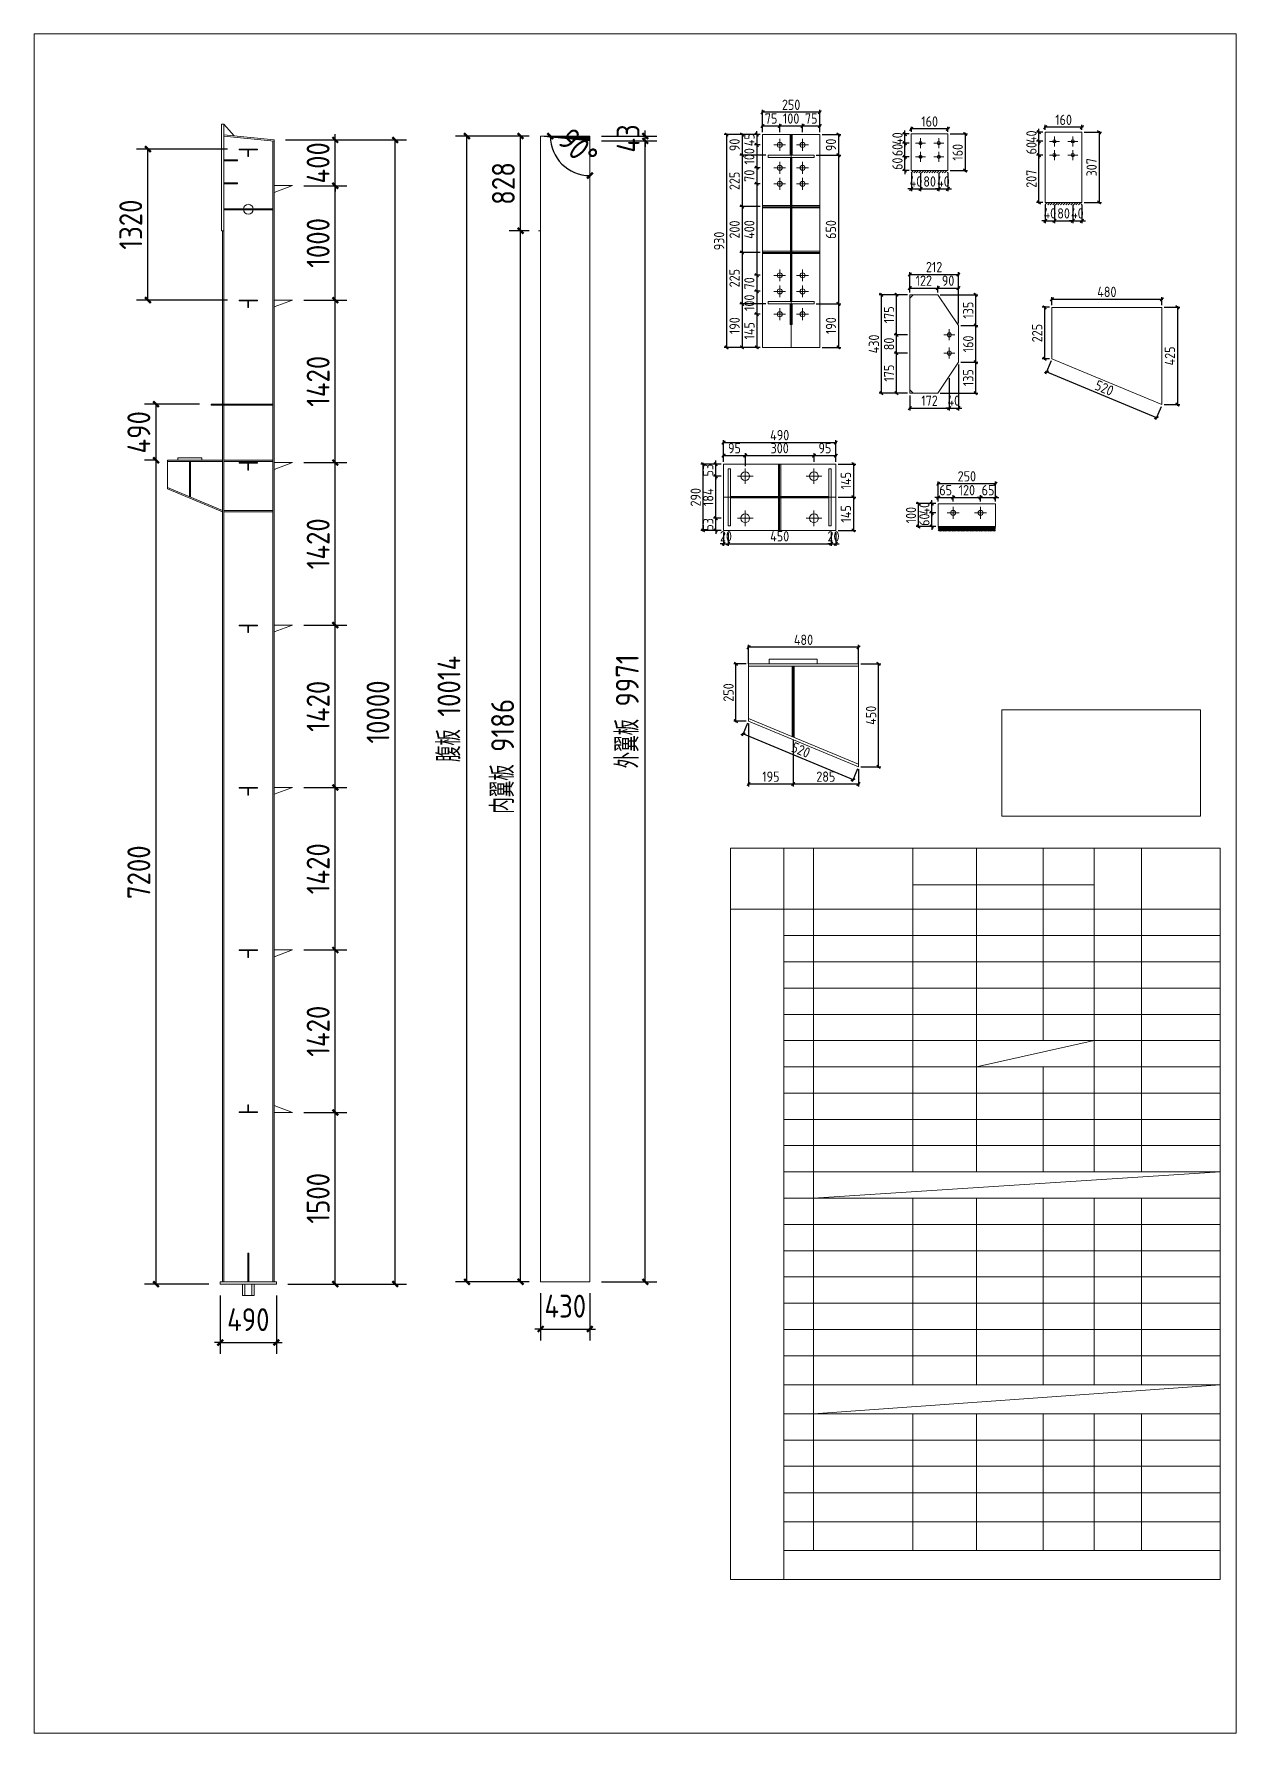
# Model space of a CAD drawing. Extents: x 485428 to 797698, y 56414 to 211814.
# Drawn here: x 672538 to 683038, y 140264 to 155114 of the extents above; entities that cross this region are included whole.
import ezdxf

# ---------------------------------------------------------------- set-up
doc = ezdxf.new("R2010")
doc.units = 0
doc.header["$LTSCALE"] = 1000
doc.header["$MEASUREMENT"] = 0
doc.layers.add('DOTE', color=1, linetype='Continuous')
doc.layers.add('钢架', color=7, linetype='Continuous', lineweight=25)
doc.styles.get("Standard").update_dxf_attribs({"font": 'gbenor.shx', "bigfont": 'gbcbig.shx'})
doc.dimstyles.get("Standard").update_dxf_attribs({"dimscale": 100, "dimtxt": 2, "dimasz": 0.4, "dimexe": 0.5, "dimexo": 1, "dimgap": 0.5, "dimtad": 1, "dimdec": 0, "dimzin": 0, "dimdsep": 46, "dimtxsty": 'Standard', "dimblk": 'ARCHTICK', "dimcen": 0.09, "dimadec": 0, "dimazin": 0, "dimtfac": 1, "dimtdec": 0, "dimtix": 1, "dimtmove": 2, "dimatfit": 3, "dimfxl": 1, "dimtolj": 1, "dimtzin": 0, "dimarcsym": 0})

msp = doc.modelspace()

# ---------------------------------------------------------------- blocks, each defined once
blk = doc.blocks.new('_ArchTick')
at = {"color": 0, "linetype": 'ByBlock', "const_width": 0.4}
blk.add_lwpolyline([(-0.5, -0.5), (0.5, 0.5)], dxfattribs=at)
blk = doc.blocks.new('*D414')
at = {"color": 3, "lineweight": -2}
for p, q in [((674895, 145688), (675270, 145688)), ((675170, 144188), (675170, 145688)), ((674755, 144188), (675270, 144188))]:
    blk.add_line(p, q, dxfattribs=at)
at = {"layer": 'Defpoints', "color": 0}
for p in [(674795, 145688), (675170, 145688), (674655, 144188)]:
    blk.add_point(p, dxfattribs=at)
at = {"color": 3, "lineweight": -2, "xscale": 50, "yscale": 50, "zscale": 50}
for p, rotation in [((675170, 145688), 90), ((675170, 144188), 270)]:
    blk.add_blockref('_ArchTick', p, dxfattribs=dict(at, rotation=rotation))
at = {"color": 0, "lineweight": 15, "insert": (675020, 144938), "char_height": 200, "attachment_point": 5, "rotation": 90}
blk.add_mtext('\\A1;1500', dxfattribs=at)
blk = doc.blocks.new('*D415')
at = {"color": 3, "lineweight": -2}
for p, q in [((674895, 147108), (675270, 147108)), ((675170, 145688), (675170, 147108)), ((674895, 145688), (675270, 145688))]:
    blk.add_line(p, q, dxfattribs=at)
at = {"layer": 'Defpoints', "color": 0}
for p in [(674795, 147108), (675170, 147108), (674795, 145688)]:
    blk.add_point(p, dxfattribs=at)
at = {"color": 3, "lineweight": -2, "xscale": 50, "yscale": 50, "zscale": 50}
for p, rotation in [((675170, 147108), 90), ((675170, 145688), 270)]:
    blk.add_blockref('_ArchTick', p, dxfattribs=dict(at, rotation=rotation))
at = {"color": 0, "lineweight": 15, "insert": (675020, 146398), "char_height": 200, "attachment_point": 5, "rotation": 90}
blk.add_mtext('\\A1;1420', dxfattribs=at)
blk = doc.blocks.new('*D416')
at = {"color": 3, "lineweight": -2}
for p, q in [((674895, 148528), (675270, 148528)), ((675170, 147108), (675170, 148528)), ((674895, 147108), (675270, 147108))]:
    blk.add_line(p, q, dxfattribs=at)
at = {"layer": 'Defpoints', "color": 0}
for p in [(674795, 148528), (675170, 148528), (674795, 147108)]:
    blk.add_point(p, dxfattribs=at)
at = {"color": 3, "lineweight": -2, "xscale": 50, "yscale": 50, "zscale": 50}
for p, rotation in [((675170, 148528), 90), ((675170, 147108), 270)]:
    blk.add_blockref('_ArchTick', p, dxfattribs=dict(at, rotation=rotation))
at = {"color": 0, "lineweight": 15, "insert": (675020, 147818), "char_height": 200, "attachment_point": 5, "rotation": 90}
blk.add_mtext('\\A1;1420', dxfattribs=at)
blk = doc.blocks.new('*D417')
at = {"color": 3, "lineweight": -2}
for p, q in [((674895, 149948), (675270, 149948)), ((675170, 148528), (675170, 149948)), ((674895, 148528), (675270, 148528))]:
    blk.add_line(p, q, dxfattribs=at)
at = {"layer": 'Defpoints', "color": 0}
for p in [(674795, 149948), (675170, 149948), (674795, 148528)]:
    blk.add_point(p, dxfattribs=at)
at = {"color": 3, "lineweight": -2, "xscale": 50, "yscale": 50, "zscale": 50}
for p, rotation in [((675170, 149948), 90), ((675170, 148528), 270)]:
    blk.add_blockref('_ArchTick', p, dxfattribs=dict(at, rotation=rotation))
at = {"color": 0, "lineweight": 15, "insert": (675020, 149238), "char_height": 200, "attachment_point": 5, "rotation": 90}
blk.add_mtext('\\A1;1420', dxfattribs=at)
blk = doc.blocks.new('*D418')
at = {"color": 3, "lineweight": -2}
for p, q in [((674895, 151368), (675270, 151368)), ((675170, 149948), (675170, 151368)), ((674895, 149948), (675270, 149948))]:
    blk.add_line(p, q, dxfattribs=at)
at = {"layer": 'Defpoints', "color": 0}
for p in [(674795, 151368), (675170, 151368), (674795, 149948)]:
    blk.add_point(p, dxfattribs=at)
at = {"color": 3, "lineweight": -2, "xscale": 50, "yscale": 50, "zscale": 50}
for p, rotation in [((675170, 151368), 90), ((675170, 149948), 270)]:
    blk.add_blockref('_ArchTick', p, dxfattribs=dict(at, rotation=rotation))
at = {"color": 0, "lineweight": 15, "insert": (675020, 150658), "char_height": 200, "attachment_point": 5, "rotation": 90}
blk.add_mtext('\\A1;1420', dxfattribs=at)
blk = doc.blocks.new('*D419')
at = {"color": 3, "lineweight": -2}
for p, q in [((674895, 152788), (675270, 152788)), ((675170, 151368), (675170, 152788)), ((674895, 151368), (675270, 151368))]:
    blk.add_line(p, q, dxfattribs=at)
at = {"layer": 'Defpoints', "color": 0}
for p in [(674795, 152788), (675170, 152788), (674795, 151368)]:
    blk.add_point(p, dxfattribs=at)
at = {"color": 3, "lineweight": -2, "xscale": 50, "yscale": 50, "zscale": 50}
for p, rotation in [((675170, 152788), 90), ((675170, 151368), 270)]:
    blk.add_blockref('_ArchTick', p, dxfattribs=dict(at, rotation=rotation))
at = {"color": 0, "lineweight": 15, "insert": (675020, 152078), "char_height": 200, "attachment_point": 5, "rotation": 90}
blk.add_mtext('\\A1;1420', dxfattribs=at)
blk = doc.blocks.new('*D420')
at = {"color": 3, "lineweight": -2}
for p, q in [((673605, 151388), (673504, 151388)), ((673604, 144188), (673604, 151388)), ((674065, 144188), (673504, 144188))]:
    blk.add_line(p, q, dxfattribs=at)
at = {"layer": 'Defpoints', "color": 0}
for p in [(673604, 151388), (673705, 151388), (674165, 144188)]:
    blk.add_point(p, dxfattribs=at)
at = {"color": 3, "lineweight": -2, "xscale": 50, "yscale": 50, "zscale": 50}
for p, rotation in [((673604, 151388), 90), ((673604, 144188), 270)]:
    blk.add_blockref('_ArchTick', p, dxfattribs=dict(at, rotation=rotation))
at = {"color": 0, "lineweight": 15, "insert": (673454, 147788), "char_height": 200, "attachment_point": 5, "rotation": 90}
blk.add_mtext('\\A1;7200', dxfattribs=at)
blk = doc.blocks.new('*D421')
at = {"color": 3, "lineweight": -2}
for p, q in [((673985, 151878), (673504, 151878)), ((673604, 151388), (673604, 151878)), ((673605, 151388), (673504, 151388))]:
    blk.add_line(p, q, dxfattribs=at)
at = {"layer": 'Defpoints', "color": 0}
for p in [(673604, 151878), (674085, 151878), (673705, 151388)]:
    blk.add_point(p, dxfattribs=at)
at = {"color": 3, "lineweight": -2, "xscale": 50, "yscale": 50, "zscale": 50}
for p, rotation in [((673604, 151878), 90), ((673604, 151388), 270)]:
    blk.add_blockref('_ArchTick', p, dxfattribs=dict(at, rotation=rotation))
at = {"color": 0, "lineweight": 15, "insert": (673454, 151633), "char_height": 200, "attachment_point": 5, "rotation": 90}
blk.add_mtext('\\A1;490', dxfattribs=at)
blk = doc.blocks.new('*D422')
at = {"color": 3, "lineweight": -2}
for p, q in [((674735, 154188), (675793, 154188)), ((675693, 144188), (675693, 154188)), ((674755, 144188), (675793, 144188))]:
    blk.add_line(p, q, dxfattribs=at)
at = {"layer": 'Defpoints', "color": 0}
for p in [(674635, 154188), (675693, 154188), (674655, 144188)]:
    blk.add_point(p, dxfattribs=at)
at = {"color": 3, "lineweight": -2, "xscale": 50, "yscale": 50, "zscale": 50}
for p, rotation in [((675693, 154188), 90), ((675693, 144188), 270)]:
    blk.add_blockref('_ArchTick', p, dxfattribs=dict(at, rotation=rotation))
at = {"color": 0, "lineweight": 15, "insert": (675543, 149188), "char_height": 200, "attachment_point": 5, "rotation": 90}
blk.add_mtext('\\A1;10000', dxfattribs=at)
blk = doc.blocks.new('*D423')
at = {"color": 3, "lineweight": -2}
for p, q in [((676964, 144108), (676964, 143695)), ((677394, 144108), (677394, 143695)), ((676964, 143795), (676914, 143795)), ((676964, 143795), (677394, 143795)), ((677394, 143795), (677444, 143795))]:
    blk.add_line(p, q, dxfattribs=at)
at = {"layer": 'Defpoints', "color": 0}
for p in [(676964, 144208), (677394, 144208), (677394, 143795)]:
    blk.add_point(p, dxfattribs=at)
at = {"color": 3, "lineweight": -2, "xscale": 50, "yscale": 50, "zscale": 50}
blk.add_blockref('_ArchTick', (676964, 143795), dxfattribs=at)
at = {"color": 3, "lineweight": -2, "xscale": 50, "yscale": 50, "zscale": 50, "rotation": 180}
blk.add_blockref('_ArchTick', (677394, 143795), dxfattribs=at)
at = {"color": 0, "lineweight": 15, "insert": (677179, 143995), "char_height": 200, "attachment_point": 5}
blk.add_mtext('\\A1;430', dxfattribs=at)
blk = doc.blocks.new('*D424')
at = {"color": 3, "lineweight": -2}
for p, q in [((674165, 144088), (674165, 143577)), ((674655, 144088), (674655, 143577)), ((674165, 143677), (674115, 143677)), ((674165, 143677), (674655, 143677)), ((674655, 143677), (674705, 143677))]:
    blk.add_line(p, q, dxfattribs=at)
at = {"layer": 'Defpoints', "color": 0}
for p in [(674165, 144188), (674655, 144188), (674655, 143677)]:
    blk.add_point(p, dxfattribs=at)
at = {"color": 3, "lineweight": -2, "xscale": 50, "yscale": 50, "zscale": 50}
blk.add_blockref('_ArchTick', (674165, 143677), dxfattribs=at)
at = {"color": 3, "lineweight": -2, "xscale": 50, "yscale": 50, "zscale": 50, "rotation": 180}
blk.add_blockref('_ArchTick', (674655, 143677), dxfattribs=at)
at = {"color": 0, "lineweight": 15, "insert": (674410, 143877), "char_height": 200, "attachment_point": 5}
blk.add_mtext('\\A1;490', dxfattribs=at)
blk = doc.blocks.new('*D425')
at = {"color": 3, "lineweight": -2}
for p, q in [((676864, 153394), (676688, 153394)), ((676788, 144208), (676788, 153394)), ((676864, 144208), (676688, 144208))]:
    blk.add_line(p, q, dxfattribs=at)
at = {"layer": 'Defpoints', "color": 0}
for p in [(676788, 153394), (676964, 153394), (676964, 144208)]:
    blk.add_point(p, dxfattribs=at)
at = {"color": 3, "lineweight": -2, "xscale": 50, "yscale": 50, "zscale": 50}
for p, rotation in [((676788, 153394), 90), ((676788, 144208), 270)]:
    blk.add_blockref('_ArchTick', p, dxfattribs=dict(at, rotation=rotation))
at = {"color": 0, "lineweight": 15, "insert": (676632, 148801), "char_height": 200, "attachment_point": 5, "rotation": 90}
blk.add_mtext('\\A1;内翼板 9186', dxfattribs=at)
blk = doc.blocks.new('*D426')
at = {"color": 3, "lineweight": -2}
for p, q in [((676864, 154222), (676688, 154222)), ((676788, 153394), (676788, 154222)), ((676864, 153394), (676688, 153394))]:
    blk.add_line(p, q, dxfattribs=at)
at = {"layer": 'Defpoints', "color": 0}
for p in [(676788, 154222), (676964, 154222), (676964, 153394)]:
    blk.add_point(p, dxfattribs=at)
at = {"color": 3, "lineweight": -2, "xscale": 50, "yscale": 50, "zscale": 50}
for p, rotation in [((676788, 154222), 90), ((676788, 153394), 270)]:
    blk.add_blockref('_ArchTick', p, dxfattribs=dict(at, rotation=rotation))
at = {"color": 0, "lineweight": 15, "insert": (676638, 153808), "char_height": 200, "attachment_point": 5, "rotation": 90}
blk.add_mtext('\\A1;828', dxfattribs=at)
blk = doc.blocks.new('*D427')
at = {"color": 3, "lineweight": -2}
for p, q in [((677494, 154179), (677978, 154179)), ((677878, 144208), (677878, 154179)), ((677494, 144208), (677978, 144208))]:
    blk.add_line(p, q, dxfattribs=at)
at = {"layer": 'Defpoints', "color": 0}
for p in [(677394, 154179), (677878, 154179), (677394, 144208)]:
    blk.add_point(p, dxfattribs=at)
at = {"color": 3, "lineweight": -2, "xscale": 50, "yscale": 50, "zscale": 50}
for p, rotation in [((677878, 154179), 90), ((677878, 144208), 270)]:
    blk.add_blockref('_ArchTick', p, dxfattribs=dict(at, rotation=rotation))
at = {"color": 0, "lineweight": 15, "insert": (677721, 149194), "char_height": 200, "attachment_point": 5, "rotation": 90}
blk.add_mtext('\\A1;外翼板 9971', dxfattribs=at)
blk = doc.blocks.new('*D428')
at = {"color": 3, "lineweight": -2}
for p, q in [((677494, 154222), (677978, 154222)), ((677494, 154179), (677978, 154179)), ((677878, 154222), (677878, 154272)), ((677878, 154179), (677878, 154222)), ((677878, 154179), (677878, 154129))]:
    blk.add_line(p, q, dxfattribs=at)
at = {"layer": 'Defpoints', "color": 0}
for p in [(677394, 154222), (677394, 154179), (677878, 154222)]:
    blk.add_point(p, dxfattribs=at)
at = {"color": 3, "lineweight": -2, "xscale": 50, "yscale": 50, "zscale": 50}
for p, rotation in [((677878, 154222), 270), ((677878, 154179), 90)]:
    blk.add_blockref('_ArchTick', p, dxfattribs=dict(at, rotation=rotation))
at = {"color": 0, "lineweight": 15, "insert": (677728, 154201), "char_height": 200, "attachment_point": 5, "rotation": 90}
blk.add_mtext('\\A1;43', dxfattribs=at)
blk = doc.blocks.new('*D429')
at = {"color": 3, "lineweight": -2}
for p, q in [((676864, 154222), (676220, 154222)), ((676320, 144208), (676320, 154222)), ((676864, 144208), (676220, 144208))]:
    blk.add_line(p, q, dxfattribs=at)
at = {"layer": 'Defpoints', "color": 0}
for p in [(676320, 154222), (676964, 154222), (676964, 144208)]:
    blk.add_point(p, dxfattribs=at)
at = {"color": 3, "lineweight": -2, "xscale": 50, "yscale": 50, "zscale": 50}
for p, rotation in [((676320, 154222), 90), ((676320, 144208), 270)]:
    blk.add_blockref('_ArchTick', p, dxfattribs=dict(at, rotation=rotation))
at = {"color": 0, "lineweight": 15, "insert": (676163, 149215), "char_height": 200, "attachment_point": 5, "rotation": 90}
blk.add_mtext('\\A1;腹板 10014', dxfattribs=at)
blk = doc.blocks.new('*D437')
at = {"color": 3, "lineweight": -2}
for p, q in [((678892, 154310), (679062, 154310)), ((678902, 154255), (678902, 154330)), ((679052, 154255), (679052, 154330))]:
    blk.add_line(p, q, dxfattribs=at)
at = {"layer": 'Defpoints', "color": 0}
for p in [(679052, 154310), (678902, 154235), (679052, 154235)]:
    blk.add_point(p, dxfattribs=at)
at = {"color": 3, "lineweight": -2, "xscale": 30, "yscale": 30, "zscale": 30, "rotation": 180}
blk.add_blockref('_ArchTick', (678902, 154310), dxfattribs=at)
at = {"color": 3, "lineweight": -2, "xscale": 30, "yscale": 30, "zscale": 30}
blk.add_blockref('_ArchTick', (679052, 154310), dxfattribs=at)
at = {"color": 0, "lineweight": 15, "insert": (678977, 154375), "char_height": 90, "attachment_point": 5}
blk.add_mtext('\\A1;75', dxfattribs=at)
blk = doc.blocks.new('*D430')
at = {"color": 3, "lineweight": -2}
for p, q in [((679042, 154310), (679262, 154310)), ((679052, 154255), (679052, 154330)), ((679252, 154255), (679252, 154330))]:
    blk.add_line(p, q, dxfattribs=at)
at = {"layer": 'Defpoints', "color": 0}
for p in [(679252, 154310), (679052, 154235), (679252, 154235)]:
    blk.add_point(p, dxfattribs=at)
at = {"color": 3, "lineweight": -2, "xscale": 30, "yscale": 30, "zscale": 30, "rotation": 180}
blk.add_blockref('_ArchTick', (679052, 154310), dxfattribs=at)
at = {"color": 3, "lineweight": -2, "xscale": 30, "yscale": 30, "zscale": 30}
blk.add_blockref('_ArchTick', (679252, 154310), dxfattribs=at)
at = {"color": 0, "lineweight": 15, "insert": (679152, 154375), "char_height": 90, "attachment_point": 5}
blk.add_mtext('\\A1;100', dxfattribs=at)
blk = doc.blocks.new('*D438')
at = {"color": 3, "lineweight": -2}
for p, q in [((679242, 154310), (679412, 154310)), ((679252, 154255), (679252, 154330)), ((679402, 154255), (679402, 154330))]:
    blk.add_line(p, q, dxfattribs=at)
at = {"layer": 'Defpoints', "color": 0}
for p in [(679402, 154310), (679252, 154235), (679402, 154235)]:
    blk.add_point(p, dxfattribs=at)
at = {"color": 3, "lineweight": -2, "xscale": 30, "yscale": 30, "zscale": 30, "rotation": 180}
blk.add_blockref('_ArchTick', (679252, 154310), dxfattribs=at)
at = {"color": 3, "lineweight": -2, "xscale": 30, "yscale": 30, "zscale": 30}
blk.add_blockref('_ArchTick', (679402, 154310), dxfattribs=at)
at = {"color": 0, "lineweight": 15, "insert": (679327, 154375), "char_height": 90, "attachment_point": 5}
blk.add_mtext('\\A1;75', dxfattribs=at)
blk = doc.blocks.new('*D431')
at = {"color": 3, "lineweight": -2}
for p, q in [((678882, 154235), (678832, 154235)), ((678882, 154145), (678832, 154145)), ((678852, 154235), (678852, 154265)), ((678852, 154235), (678852, 154145)), ((678852, 154145), (678852, 154115))]:
    blk.add_line(p, q, dxfattribs=at)
at = {"layer": 'Defpoints', "color": 0}
for p in [(678852, 154145), (678902, 154235), (678902, 154145)]:
    blk.add_point(p, dxfattribs=at)
at = {"color": 3, "lineweight": -2, "xscale": 30, "yscale": 30, "zscale": 30}
for p, rotation in [((678852, 154235), 270), ((678852, 154145), 90)]:
    blk.add_blockref('_ArchTick', p, dxfattribs=dict(at, rotation=rotation))
at = {"color": 0, "lineweight": 15, "insert": (678787, 154190), "char_height": 90, "attachment_point": 5, "rotation": 90}
blk.add_mtext('\\A1;45', dxfattribs=at)
blk = doc.blocks.new('*D432')
at = {"color": 3, "lineweight": -2}
for p, q in [((678882, 154145), (678832, 154145)), ((678852, 154155), (678852, 153935)), ((678882, 153945), (678832, 153945))]:
    blk.add_line(p, q, dxfattribs=at)
at = {"layer": 'Defpoints', "color": 0}
for p in [(678902, 154145), (678852, 153945), (678902, 153945)]:
    blk.add_point(p, dxfattribs=at)
at = {"color": 3, "lineweight": -2, "xscale": 30, "yscale": 30, "zscale": 30}
for p, rotation in [((678852, 154145), 90), ((678852, 153945), 270)]:
    blk.add_blockref('_ArchTick', p, dxfattribs=dict(at, rotation=rotation))
at = {"color": 0, "lineweight": 15, "insert": (678787, 154045), "char_height": 90, "attachment_point": 5, "rotation": 90}
blk.add_mtext('\\A1;100', dxfattribs=at)
blk = doc.blocks.new('*D433')
at = {"color": 3, "lineweight": -2}
for p, q in [((678882, 153945), (678832, 153945)), ((678852, 153955), (678852, 153795)), ((678882, 153805), (678832, 153805))]:
    blk.add_line(p, q, dxfattribs=at)
at = {"layer": 'Defpoints', "color": 0}
for p in [(678902, 153945), (678852, 153805), (678902, 153805)]:
    blk.add_point(p, dxfattribs=at)
at = {"color": 3, "lineweight": -2, "xscale": 30, "yscale": 30, "zscale": 30}
for p, rotation in [((678852, 153945), 90), ((678852, 153805), 270)]:
    blk.add_blockref('_ArchTick', p, dxfattribs=dict(at, rotation=rotation))
at = {"color": 0, "lineweight": 15, "insert": (678787, 153875), "char_height": 90, "attachment_point": 5, "rotation": 90}
blk.add_mtext('\\A1;70', dxfattribs=at)
blk = doc.blocks.new('*D434')
at = {"color": 3, "lineweight": -2}
for p, q in [((678882, 153805), (678832, 153805)), ((678852, 153815), (678852, 152995)), ((678882, 153005), (678832, 153005))]:
    blk.add_line(p, q, dxfattribs=at)
at = {"layer": 'Defpoints', "color": 0}
for p in [(678902, 153805), (678852, 153005), (678902, 153005)]:
    blk.add_point(p, dxfattribs=at)
at = {"color": 3, "lineweight": -2, "xscale": 30, "yscale": 30, "zscale": 30}
for p, rotation in [((678852, 153805), 90), ((678852, 153005), 270)]:
    blk.add_blockref('_ArchTick', p, dxfattribs=dict(at, rotation=rotation))
at = {"color": 0, "lineweight": 15, "insert": (678787, 153405), "char_height": 90, "attachment_point": 5, "rotation": 90}
blk.add_mtext('\\A1;400', dxfattribs=at)
blk = doc.blocks.new('*D435')
at = {"color": 3, "lineweight": -2}
for p, q in [((678882, 153005), (678832, 153005)), ((678852, 153015), (678852, 152855)), ((678882, 152865), (678832, 152865))]:
    blk.add_line(p, q, dxfattribs=at)
at = {"layer": 'Defpoints', "color": 0}
for p in [(678902, 153005), (678852, 152865), (678902, 152865)]:
    blk.add_point(p, dxfattribs=at)
at = {"color": 3, "lineweight": -2, "xscale": 30, "yscale": 30, "zscale": 30}
for p, rotation in [((678852, 153005), 90), ((678852, 152865), 270)]:
    blk.add_blockref('_ArchTick', p, dxfattribs=dict(at, rotation=rotation))
at = {"color": 0, "lineweight": 15, "insert": (678787, 152935), "char_height": 90, "attachment_point": 5, "rotation": 90}
blk.add_mtext('\\A1;70', dxfattribs=at)
blk = doc.blocks.new('*D436')
at = {"color": 3, "lineweight": -2}
for p, q in [((678882, 152865), (678832, 152865)), ((678852, 152875), (678852, 152655)), ((678882, 152665), (678832, 152665))]:
    blk.add_line(p, q, dxfattribs=at)
at = {"layer": 'Defpoints', "color": 0}
for p in [(678902, 152865), (678852, 152665), (678902, 152665)]:
    blk.add_point(p, dxfattribs=at)
at = {"color": 3, "lineweight": -2, "xscale": 30, "yscale": 30, "zscale": 30}
for p, rotation in [((678852, 152865), 90), ((678852, 152665), 270)]:
    blk.add_blockref('_ArchTick', p, dxfattribs=dict(at, rotation=rotation))
at = {"color": 0, "lineweight": 15, "insert": (678787, 152765), "char_height": 90, "attachment_point": 5, "rotation": 90}
blk.add_mtext('\\A1;100', dxfattribs=at)
blk = doc.blocks.new('*D439')
at = {"color": 3, "lineweight": -2}
for p, q in [((678882, 152665), (678832, 152665)), ((678852, 152675), (678852, 152365)), ((678882, 152375), (678832, 152375))]:
    blk.add_line(p, q, dxfattribs=at)
at = {"layer": 'Defpoints', "color": 0}
for p in [(678902, 152665), (678852, 152375), (678902, 152375)]:
    blk.add_point(p, dxfattribs=at)
at = {"color": 3, "lineweight": -2, "xscale": 30, "yscale": 30, "zscale": 30}
for p, rotation in [((678852, 152665), 90), ((678852, 152375), 270)]:
    blk.add_blockref('_ArchTick', p, dxfattribs=dict(at, rotation=rotation))
at = {"color": 0, "lineweight": 15, "insert": (678787, 152520), "char_height": 90, "attachment_point": 5, "rotation": 90}
blk.add_mtext('\\A1;145', dxfattribs=at)
blk = doc.blocks.new('*D440')
at = {"color": 3, "lineweight": -2}
for p, q in [((678882, 154235), (678703, 154235)), ((678723, 154245), (678723, 154045)), ((678932, 154055), (678703, 154055))]:
    blk.add_line(p, q, dxfattribs=at)
at = {"layer": 'Defpoints', "color": 0}
for p in [(678902, 154235), (678723, 154055), (678952, 154055)]:
    blk.add_point(p, dxfattribs=at)
at = {"color": 3, "lineweight": -2, "xscale": 30, "yscale": 30, "zscale": 30}
for p, rotation in [((678723, 154235), 90), ((678723, 154055), 270)]:
    blk.add_blockref('_ArchTick', p, dxfattribs=dict(at, rotation=rotation))
at = {"color": 0, "lineweight": 15, "insert": (678658, 154145), "char_height": 90, "attachment_point": 5, "rotation": 90}
blk.add_mtext('\\A1;90', dxfattribs=at)
blk = doc.blocks.new('*D441')
at = {"color": 3, "lineweight": -2}
for p, q in [((678932, 154055), (678703, 154055)), ((678723, 154065), (678723, 153595)), ((678882, 153605), (678703, 153605))]:
    blk.add_line(p, q, dxfattribs=at)
at = {"layer": 'Defpoints', "color": 0}
for p in [(678952, 154055), (678723, 153605), (678902, 153605)]:
    blk.add_point(p, dxfattribs=at)
at = {"color": 3, "lineweight": -2, "xscale": 30, "yscale": 30, "zscale": 30}
for p, rotation in [((678723, 154055), 90), ((678723, 153605), 270)]:
    blk.add_blockref('_ArchTick', p, dxfattribs=dict(at, rotation=rotation))
at = {"color": 0, "lineweight": 15, "insert": (678658, 153830), "char_height": 90, "attachment_point": 5, "rotation": 90}
blk.add_mtext('\\A1;225', dxfattribs=at)
blk = doc.blocks.new('*D442')
at = {"color": 3, "lineweight": -2}
for p, q in [((678882, 153605), (678703, 153605)), ((678723, 153615), (678723, 153195)), ((678882, 153205), (678703, 153205))]:
    blk.add_line(p, q, dxfattribs=at)
at = {"layer": 'Defpoints', "color": 0}
for p in [(678902, 153605), (678723, 153205), (678902, 153205)]:
    blk.add_point(p, dxfattribs=at)
at = {"color": 3, "lineweight": -2, "xscale": 30, "yscale": 30, "zscale": 30}
for p, rotation in [((678723, 153605), 90), ((678723, 153205), 270)]:
    blk.add_blockref('_ArchTick', p, dxfattribs=dict(at, rotation=rotation))
at = {"color": 0, "lineweight": 15, "insert": (678658, 153405), "char_height": 90, "attachment_point": 5, "rotation": 90}
blk.add_mtext('\\A1;200', dxfattribs=at)
blk = doc.blocks.new('*D443')
at = {"color": 3, "lineweight": -2}
for p, q in [((678882, 153205), (678703, 153205)), ((678723, 153215), (678723, 152745)), ((678932, 152755), (678703, 152755))]:
    blk.add_line(p, q, dxfattribs=at)
at = {"layer": 'Defpoints', "color": 0}
for p in [(678902, 153205), (678723, 152755), (678952, 152755)]:
    blk.add_point(p, dxfattribs=at)
at = {"color": 3, "lineweight": -2, "xscale": 30, "yscale": 30, "zscale": 30}
for p, rotation in [((678723, 153205), 90), ((678723, 152755), 270)]:
    blk.add_blockref('_ArchTick', p, dxfattribs=dict(at, rotation=rotation))
at = {"color": 0, "lineweight": 15, "insert": (678658, 152980), "char_height": 90, "attachment_point": 5, "rotation": 90}
blk.add_mtext('\\A1;225', dxfattribs=at)
blk = doc.blocks.new('*D444')
at = {"color": 3, "lineweight": -2}
for p, q in [((678932, 152755), (678703, 152755)), ((678723, 152765), (678723, 152365)), ((678882, 152375), (678703, 152375))]:
    blk.add_line(p, q, dxfattribs=at)
at = {"layer": 'Defpoints', "color": 0}
for p in [(678952, 152755), (678723, 152375), (678902, 152375)]:
    blk.add_point(p, dxfattribs=at)
at = {"color": 3, "lineweight": -2, "xscale": 30, "yscale": 30, "zscale": 30}
for p, rotation in [((678723, 152755), 90), ((678723, 152375), 270)]:
    blk.add_blockref('_ArchTick', p, dxfattribs=dict(at, rotation=rotation))
at = {"color": 0, "lineweight": 15, "insert": (678658, 152565), "char_height": 90, "attachment_point": 5, "rotation": 90}
blk.add_mtext('\\A1;190', dxfattribs=at)
blk = doc.blocks.new('*D445')
at = {"color": 3, "lineweight": -2}
for p, q in [((678882, 154235), (678568, 154235)), ((678588, 154245), (678588, 152365)), ((678882, 152375), (678568, 152375))]:
    blk.add_line(p, q, dxfattribs=at)
at = {"layer": 'Defpoints', "color": 0}
for p in [(678902, 154235), (678588, 152375), (678902, 152375)]:
    blk.add_point(p, dxfattribs=at)
at = {"color": 3, "lineweight": -2, "xscale": 30, "yscale": 30, "zscale": 30}
for p, rotation in [((678588, 154235), 90), ((678588, 152375), 270)]:
    blk.add_blockref('_ArchTick', p, dxfattribs=dict(at, rotation=rotation))
at = {"color": 0, "lineweight": 15, "insert": (678523, 153305), "char_height": 90, "attachment_point": 5, "rotation": 90}
blk.add_mtext('\\A1;930', dxfattribs=at)
blk = doc.blocks.new('*D446')
at = {"color": 3, "lineweight": -2}
for p, q in [((678902, 154255), (678902, 154450)), ((679402, 154255), (679402, 154450)), ((679412, 154430), (678892, 154430))]:
    blk.add_line(p, q, dxfattribs=at)
at = {"layer": 'Defpoints', "color": 0}
for p in [(678902, 154430), (678902, 154235), (679402, 154235)]:
    blk.add_point(p, dxfattribs=at)
at = {"color": 3, "lineweight": -2, "xscale": 30, "yscale": 30, "zscale": 30, "rotation": 180}
blk.add_blockref('_ArchTick', (678902, 154430), dxfattribs=at)
at = {"color": 3, "lineweight": -2, "xscale": 30, "yscale": 30, "zscale": 30}
blk.add_blockref('_ArchTick', (679402, 154430), dxfattribs=at)
at = {"color": 0, "lineweight": 15, "insert": (679152, 154495), "char_height": 90, "attachment_point": 5}
blk.add_mtext('\\A1;250', dxfattribs=at)
blk = doc.blocks.new('*D450')
at = {"color": 3, "lineweight": -2}
for p, q in [((678542, 150881), (678473, 150881)), ((678493, 150881), (678493, 150911)), ((678493, 150775), (678493, 150881)), ((678542, 150775), (678473, 150775)), ((678493, 150775), (678493, 150745))]:
    blk.add_line(p, q, dxfattribs=at)
at = {"layer": 'Defpoints', "color": 0}
for p in [(678493, 150881), (678562, 150881), (678562, 150775)]:
    blk.add_point(p, dxfattribs=at)
at = {"color": 3, "lineweight": -2, "xscale": 30, "yscale": 30, "zscale": 30}
for p, rotation in [((678493, 150881), 270), ((678493, 150775), 90)]:
    blk.add_blockref('_ArchTick', p, dxfattribs=dict(at, rotation=rotation))
at = {"color": 0, "lineweight": 15, "insert": (678428, 150828), "char_height": 90, "attachment_point": 5, "rotation": 90}
blk.add_mtext('\\A1;53', dxfattribs=at)
blk = doc.blocks.new('*D447')
at = {"color": 3, "lineweight": -2}
for p, q in [((678542, 151249), (678473, 151249)), ((678493, 150871), (678493, 151259)), ((678542, 150881), (678473, 150881))]:
    blk.add_line(p, q, dxfattribs=at)
at = {"layer": 'Defpoints', "color": 0}
for p in [(678493, 151249), (678562, 151249), (678562, 150881)]:
    blk.add_point(p, dxfattribs=at)
at = {"color": 3, "lineweight": -2, "xscale": 30, "yscale": 30, "zscale": 30}
for p, rotation in [((678493, 151249), 90), ((678493, 150881), 270)]:
    blk.add_blockref('_ArchTick', p, dxfattribs=dict(at, rotation=rotation))
at = {"color": 0, "lineweight": 15, "insert": (678428, 151065), "char_height": 90, "attachment_point": 5, "rotation": 90}
blk.add_mtext('\\A1;184', dxfattribs=at)
blk = doc.blocks.new('*D451')
at = {"color": 3, "lineweight": -2}
for p, q in [((678542, 151355), (678473, 151355)), ((678493, 151355), (678493, 151385)), ((678493, 151249), (678493, 151355)), ((678542, 151249), (678473, 151249)), ((678493, 151249), (678493, 151219))]:
    blk.add_line(p, q, dxfattribs=at)
at = {"layer": 'Defpoints', "color": 0}
for p in [(678493, 151355), (678562, 151355), (678562, 151249)]:
    blk.add_point(p, dxfattribs=at)
at = {"color": 3, "lineweight": -2, "xscale": 30, "yscale": 30, "zscale": 30}
for p, rotation in [((678493, 151355), 270), ((678493, 151249), 90)]:
    blk.add_blockref('_ArchTick', p, dxfattribs=dict(at, rotation=rotation))
at = {"color": 0, "lineweight": 15, "insert": (678428, 151302), "char_height": 90, "attachment_point": 5, "rotation": 90}
blk.add_mtext('\\A1;53', dxfattribs=at)
blk = doc.blocks.new('*D452')
at = {"color": 3, "lineweight": -2}
for p, q in [((678552, 151429), (678762, 151429)), ((678562, 151375), (678562, 151449)), ((678752, 151337), (678752, 151449))]:
    blk.add_line(p, q, dxfattribs=at)
at = {"layer": 'Defpoints', "color": 0}
for p in [(678562, 151355), (678752, 151429), (678752, 151317)]:
    blk.add_point(p, dxfattribs=at)
at = {"color": 3, "lineweight": -2, "xscale": 30, "yscale": 30, "zscale": 30, "rotation": 180}
blk.add_blockref('_ArchTick', (678562, 151429), dxfattribs=at)
at = {"color": 3, "lineweight": -2, "xscale": 30, "yscale": 30, "zscale": 30}
blk.add_blockref('_ArchTick', (678752, 151429), dxfattribs=at)
at = {"color": 0, "lineweight": 15, "insert": (678657, 151494), "char_height": 90, "attachment_point": 5}
blk.add_mtext('\\A1;95', dxfattribs=at)
blk = doc.blocks.new('*D453')
at = {"color": 3, "lineweight": -2}
for p, q in [((678742, 151429), (679362, 151429)), ((678752, 151337), (678752, 151449)), ((679352, 151375), (679352, 151449))]:
    blk.add_line(p, q, dxfattribs=at)
at = {"layer": 'Defpoints', "color": 0}
for p in [(679352, 151429), (679352, 151355), (678752, 151317)]:
    blk.add_point(p, dxfattribs=at)
at = {"color": 3, "lineweight": -2, "xscale": 30, "yscale": 30, "zscale": 30, "rotation": 180}
blk.add_blockref('_ArchTick', (678752, 151429), dxfattribs=at)
at = {"color": 3, "lineweight": -2, "xscale": 30, "yscale": 30, "zscale": 30}
blk.add_blockref('_ArchTick', (679352, 151429), dxfattribs=at)
at = {"color": 0, "lineweight": 15, "insert": (679052, 151494), "char_height": 90, "attachment_point": 5}
blk.add_mtext('\\A1;300', dxfattribs=at)
blk = doc.blocks.new('*D454')
at = {"color": 3, "lineweight": -2}
for p, q in [((679342, 151429), (679552, 151429)), ((679352, 151375), (679352, 151449)), ((679542, 151375), (679542, 151449))]:
    blk.add_line(p, q, dxfattribs=at)
at = {"layer": 'Defpoints', "color": 0}
for p in [(679352, 151355), (679542, 151429), (679542, 151355)]:
    blk.add_point(p, dxfattribs=at)
at = {"color": 3, "lineweight": -2, "xscale": 30, "yscale": 30, "zscale": 30, "rotation": 180}
blk.add_blockref('_ArchTick', (679352, 151429), dxfattribs=at)
at = {"color": 3, "lineweight": -2, "xscale": 30, "yscale": 30, "zscale": 30}
blk.add_blockref('_ArchTick', (679542, 151429), dxfattribs=at)
at = {"color": 0, "lineweight": 15, "insert": (679447, 151494), "char_height": 90, "attachment_point": 5}
blk.add_mtext('\\A1;95', dxfattribs=at)
blk = doc.blocks.new('*D455')
at = {"color": 3, "lineweight": -2}
for p, q in [((678542, 151355), (678363, 151355)), ((678383, 150765), (678383, 151365)), ((678542, 150775), (678363, 150775))]:
    blk.add_line(p, q, dxfattribs=at)
at = {"layer": 'Defpoints', "color": 0}
for p in [(678383, 151355), (678562, 151355), (678562, 150775)]:
    blk.add_point(p, dxfattribs=at)
at = {"color": 3, "lineweight": -2, "xscale": 30, "yscale": 30, "zscale": 30}
for p, rotation in [((678383, 151355), 90), ((678383, 150775), 270)]:
    blk.add_blockref('_ArchTick', p, dxfattribs=dict(at, rotation=rotation))
at = {"color": 0, "lineweight": 15, "insert": (678318, 151065), "char_height": 90, "attachment_point": 5, "rotation": 90}
blk.add_mtext('\\A1;290', dxfattribs=at)
blk = doc.blocks.new('*D456')
at = {"color": 3, "lineweight": -2}
for p, q in [((678552, 151543), (679552, 151543)), ((678562, 151375), (678562, 151563)), ((679542, 151375), (679542, 151563))]:
    blk.add_line(p, q, dxfattribs=at)
at = {"layer": 'Defpoints', "color": 0}
for p in [(679542, 151543), (678562, 151355), (679542, 151355)]:
    blk.add_point(p, dxfattribs=at)
at = {"color": 3, "lineweight": -2, "xscale": 30, "yscale": 30, "zscale": 30, "rotation": 180}
blk.add_blockref('_ArchTick', (678562, 151543), dxfattribs=at)
at = {"color": 3, "lineweight": -2, "xscale": 30, "yscale": 30, "zscale": 30}
blk.add_blockref('_ArchTick', (679542, 151543), dxfattribs=at)
at = {"color": 0, "lineweight": 15, "insert": (679052, 151608), "char_height": 90, "attachment_point": 5}
blk.add_mtext('\\A1;490', dxfattribs=at)
blk = doc.blocks.new('*D448')
at = {"color": 3, "lineweight": -2}
for p, q in [((678562, 150755), (678562, 150639)), ((678602, 150755), (678602, 150639)), ((678562, 150659), (678532, 150659)), ((678562, 150659), (678602, 150659)), ((678602, 150659), (678632, 150659))]:
    blk.add_line(p, q, dxfattribs=at)
at = {"layer": 'Defpoints', "color": 0}
for p in [(678562, 150775), (678602, 150775), (678602, 150659)]:
    blk.add_point(p, dxfattribs=at)
at = {"color": 3, "lineweight": -2, "xscale": 30, "yscale": 30, "zscale": 30}
blk.add_blockref('_ArchTick', (678562, 150659), dxfattribs=at)
at = {"color": 3, "lineweight": -2, "xscale": 30, "yscale": 30, "zscale": 30, "rotation": 180}
blk.add_blockref('_ArchTick', (678602, 150659), dxfattribs=at)
at = {"color": 0, "lineweight": 15, "insert": (678582, 150724), "char_height": 90, "attachment_point": 5}
blk.add_mtext('\\A1;20', dxfattribs=at)
blk = doc.blocks.new('*D449')
at = {"color": 3, "lineweight": -2}
for p, q in [((678602, 150755), (678602, 150639)), ((679502, 150755), (679502, 150639)), ((678592, 150659), (679512, 150659))]:
    blk.add_line(p, q, dxfattribs=at)
at = {"layer": 'Defpoints', "color": 0}
for p in [(678602, 150775), (679502, 150775), (679502, 150659)]:
    blk.add_point(p, dxfattribs=at)
at = {"color": 3, "lineweight": -2, "xscale": 30, "yscale": 30, "zscale": 30, "rotation": 180}
blk.add_blockref('_ArchTick', (678602, 150659), dxfattribs=at)
at = {"color": 3, "lineweight": -2, "xscale": 30, "yscale": 30, "zscale": 30}
blk.add_blockref('_ArchTick', (679502, 150659), dxfattribs=at)
at = {"color": 0, "lineweight": 15, "insert": (679052, 150724), "char_height": 90, "attachment_point": 5}
blk.add_mtext('\\A1;450', dxfattribs=at)
blk = doc.blocks.new('*D457')
at = {"color": 3, "lineweight": -2}
for p, q in [((679502, 150755), (679502, 150639)), ((679542, 150755), (679542, 150639)), ((679502, 150659), (679472, 150659)), ((679502, 150659), (679542, 150659)), ((679542, 150659), (679572, 150659))]:
    blk.add_line(p, q, dxfattribs=at)
at = {"layer": 'Defpoints', "color": 0}
for p in [(679502, 150775), (679542, 150775), (679542, 150659)]:
    blk.add_point(p, dxfattribs=at)
at = {"color": 3, "lineweight": -2, "xscale": 30, "yscale": 30, "zscale": 30}
blk.add_blockref('_ArchTick', (679502, 150659), dxfattribs=at)
at = {"color": 3, "lineweight": -2, "xscale": 30, "yscale": 30, "zscale": 30, "rotation": 180}
blk.add_blockref('_ArchTick', (679542, 150659), dxfattribs=at)
at = {"color": 0, "lineweight": 15, "insert": (679522, 150724), "char_height": 90, "attachment_point": 5}
blk.add_mtext('\\A1;20', dxfattribs=at)
blk = doc.blocks.new('*D458')
at = {"color": 3, "lineweight": -2}
for p, q in [((679562, 151355), (679716, 151355)), ((679696, 151365), (679696, 151055)), ((679562, 151065), (679716, 151065))]:
    blk.add_line(p, q, dxfattribs=at)
at = {"layer": 'Defpoints', "color": 0}
for p in [(679542, 151355), (679542, 151065), (679696, 151065)]:
    blk.add_point(p, dxfattribs=at)
at = {"color": 3, "lineweight": -2, "xscale": 30, "yscale": 30, "zscale": 30}
for p, rotation in [((679696, 151355), 90), ((679696, 151065), 270)]:
    blk.add_blockref('_ArchTick', p, dxfattribs=dict(at, rotation=rotation))
at = {"color": 0, "lineweight": 15, "insert": (679631, 151210), "char_height": 90, "attachment_point": 5, "rotation": 90}
blk.add_mtext('\\A1;145', dxfattribs=at)
blk = doc.blocks.new('*D459')
at = {"color": 3, "lineweight": -2}
for p, q in [((679562, 151065), (679716, 151065)), ((679696, 151075), (679696, 150765)), ((679562, 150775), (679716, 150775))]:
    blk.add_line(p, q, dxfattribs=at)
at = {"layer": 'Defpoints', "color": 0}
for p in [(679542, 151065), (679542, 150775), (679696, 150775)]:
    blk.add_point(p, dxfattribs=at)
at = {"color": 3, "lineweight": -2, "xscale": 30, "yscale": 30, "zscale": 30}
for p, rotation in [((679696, 151065), 90), ((679696, 150775), 270)]:
    blk.add_blockref('_ArchTick', p, dxfattribs=dict(at, rotation=rotation))
at = {"color": 0, "lineweight": 15, "insert": (679631, 150920), "char_height": 90, "attachment_point": 5, "rotation": 90}
blk.add_mtext('\\A1;145', dxfattribs=at)
blk = doc.blocks.new('*D465')
at = {"color": 3, "lineweight": -2}
for p, q in [((680202, 153900), (680202, 153740)), ((680282, 153900), (680282, 153740)), ((680202, 153760), (680172, 153760)), ((680202, 153760), (680282, 153760)), ((680282, 153760), (680312, 153760))]:
    blk.add_line(p, q, dxfattribs=at)
at = {"layer": 'Defpoints', "color": 0}
for p in [(680202, 153920), (680282, 153920), (680282, 153760)]:
    blk.add_point(p, dxfattribs=at)
at = {"color": 3, "lineweight": -2, "xscale": 30, "yscale": 30, "zscale": 30}
blk.add_blockref('_ArchTick', (680202, 153760), dxfattribs=at)
at = {"color": 3, "lineweight": -2, "xscale": 30, "yscale": 30, "zscale": 30, "rotation": 180}
blk.add_blockref('_ArchTick', (680282, 153760), dxfattribs=at)
at = {"color": 0, "lineweight": 15, "insert": (680242, 153825), "char_height": 90, "attachment_point": 5}
blk.add_mtext('\\A1;40', dxfattribs=at)
blk = doc.blocks.new('*D460')
at = {"color": 3, "lineweight": -2}
for p, q in [((680282, 153900), (680282, 153740)), ((680442, 153900), (680442, 153740)), ((680272, 153760), (680452, 153760))]:
    blk.add_line(p, q, dxfattribs=at)
at = {"layer": 'Defpoints', "color": 0}
for p in [(680282, 153920), (680442, 153920), (680442, 153760)]:
    blk.add_point(p, dxfattribs=at)
at = {"color": 3, "lineweight": -2, "xscale": 30, "yscale": 30, "zscale": 30, "rotation": 180}
blk.add_blockref('_ArchTick', (680282, 153760), dxfattribs=at)
at = {"color": 3, "lineweight": -2, "xscale": 30, "yscale": 30, "zscale": 30}
blk.add_blockref('_ArchTick', (680442, 153760), dxfattribs=at)
at = {"color": 0, "lineweight": 15, "insert": (680362, 153825), "char_height": 90, "attachment_point": 5}
blk.add_mtext('\\A1;80', dxfattribs=at)
blk = doc.blocks.new('*D461')
at = {"color": 3, "lineweight": -2}
for p, q in [((680442, 153900), (680442, 153740)), ((680522, 153900), (680522, 153740)), ((680442, 153760), (680412, 153760)), ((680442, 153760), (680522, 153760)), ((680522, 153760), (680552, 153760))]:
    blk.add_line(p, q, dxfattribs=at)
at = {"layer": 'Defpoints', "color": 0}
for p in [(680442, 153920), (680522, 153920), (680522, 153760)]:
    blk.add_point(p, dxfattribs=at)
at = {"color": 3, "lineweight": -2, "xscale": 30, "yscale": 30, "zscale": 30}
blk.add_blockref('_ArchTick', (680442, 153760), dxfattribs=at)
at = {"color": 3, "lineweight": -2, "xscale": 30, "yscale": 30, "zscale": 30, "rotation": 180}
blk.add_blockref('_ArchTick', (680522, 153760), dxfattribs=at)
at = {"color": 0, "lineweight": 15, "insert": (680482, 153825), "char_height": 90, "attachment_point": 5}
blk.add_mtext('\\A1;40', dxfattribs=at)
blk = doc.blocks.new('*D462')
at = {"color": 3, "lineweight": -2}
for p, q in [((680182, 154040), (680126, 154040)), ((680146, 154040), (680146, 154070)), ((680146, 153920), (680146, 154040)), ((680182, 153920), (680126, 153920)), ((680146, 153920), (680146, 153890))]:
    blk.add_line(p, q, dxfattribs=at)
at = {"layer": 'Defpoints', "color": 0}
for p in [(680146, 154040), (680202, 154040), (680202, 153920)]:
    blk.add_point(p, dxfattribs=at)
at = {"color": 3, "lineweight": -2, "xscale": 30, "yscale": 30, "zscale": 30}
for p, rotation in [((680146, 154040), 270), ((680146, 153920), 90)]:
    blk.add_blockref('_ArchTick', p, dxfattribs=dict(at, rotation=rotation))
at = {"color": 0, "lineweight": 15, "insert": (680081, 153980), "char_height": 90, "attachment_point": 5, "rotation": 90}
blk.add_mtext('\\A1;60', dxfattribs=at)
blk = doc.blocks.new('*D463')
at = {"color": 3, "lineweight": -2}
for p, q in [((680182, 154160), (680126, 154160)), ((680146, 154160), (680146, 154190)), ((680146, 154040), (680146, 154160)), ((680182, 154040), (680126, 154040)), ((680146, 154040), (680146, 154010))]:
    blk.add_line(p, q, dxfattribs=at)
at = {"layer": 'Defpoints', "color": 0}
for p in [(680146, 154160), (680202, 154160), (680202, 154040)]:
    blk.add_point(p, dxfattribs=at)
at = {"color": 3, "lineweight": -2, "xscale": 30, "yscale": 30, "zscale": 30}
for p, rotation in [((680146, 154160), 270), ((680146, 154040), 90)]:
    blk.add_blockref('_ArchTick', p, dxfattribs=dict(at, rotation=rotation))
at = {"color": 0, "lineweight": 15, "insert": (680081, 154100), "char_height": 90, "attachment_point": 5, "rotation": 90}
blk.add_mtext('\\A1;60', dxfattribs=at)
blk = doc.blocks.new('*D466')
at = {"color": 3, "lineweight": -2}
for p, q in [((680182, 154240), (680126, 154240)), ((680182, 154160), (680126, 154160)), ((680146, 154240), (680146, 154270)), ((680146, 154160), (680146, 154240)), ((680146, 154160), (680146, 154130))]:
    blk.add_line(p, q, dxfattribs=at)
at = {"layer": 'Defpoints', "color": 0}
for p in [(680146, 154240), (680202, 154240), (680202, 154160)]:
    blk.add_point(p, dxfattribs=at)
at = {"color": 3, "lineweight": -2, "xscale": 30, "yscale": 30, "zscale": 30}
for p, rotation in [((680146, 154240), 270), ((680146, 154160), 90)]:
    blk.add_blockref('_ArchTick', p, dxfattribs=dict(at, rotation=rotation))
at = {"color": 0, "lineweight": 15, "insert": (680081, 154200), "char_height": 90, "attachment_point": 5, "rotation": 90}
blk.add_mtext('\\A1;40', dxfattribs=at)
blk = doc.blocks.new('*D467')
at = {"color": 3, "lineweight": -2}
for p, q in [((680202, 154260), (680202, 154304)), ((680522, 154260), (680522, 154304)), ((680532, 154284), (680192, 154284))]:
    blk.add_line(p, q, dxfattribs=at)
at = {"layer": 'Defpoints', "color": 0}
for p in [(680202, 154284), (680202, 154240), (680522, 154240)]:
    blk.add_point(p, dxfattribs=at)
at = {"color": 3, "lineweight": -2, "xscale": 30, "yscale": 30, "zscale": 30, "rotation": 180}
blk.add_blockref('_ArchTick', (680202, 154284), dxfattribs=at)
at = {"color": 3, "lineweight": -2, "xscale": 30, "yscale": 30, "zscale": 30}
blk.add_blockref('_ArchTick', (680522, 154284), dxfattribs=at)
at = {"color": 0, "lineweight": 15, "insert": (680362, 154349), "char_height": 90, "attachment_point": 5}
blk.add_mtext('\\A1;160', dxfattribs=at)
blk = doc.blocks.new('*D464')
at = {"color": 3, "lineweight": -2}
for p, q in [((680542, 154240), (680692, 154240)), ((680672, 154250), (680672, 153910)), ((680542, 153920), (680692, 153920))]:
    blk.add_line(p, q, dxfattribs=at)
at = {"layer": 'Defpoints', "color": 0}
for p in [(680522, 154240), (680522, 153920), (680672, 153920)]:
    blk.add_point(p, dxfattribs=at)
at = {"color": 3, "lineweight": -2, "xscale": 30, "yscale": 30, "zscale": 30}
for p, rotation in [((680672, 154240), 90), ((680672, 153920), 270)]:
    blk.add_blockref('_ArchTick', p, dxfattribs=dict(at, rotation=rotation))
at = {"color": 0, "lineweight": 15, "insert": (680607, 154080), "char_height": 90, "attachment_point": 5, "rotation": 90}
blk.add_mtext('\\A1;160', dxfattribs=at)
blk = doc.blocks.new('*D509')
at = {"color": 3, "lineweight": -2}
for p, q in [((681372, 153622), (681372, 153461)), ((681452, 153622), (681452, 153461)), ((681372, 153481), (681342, 153481)), ((681372, 153481), (681452, 153481)), ((681452, 153481), (681482, 153481))]:
    blk.add_line(p, q, dxfattribs=at)
at = {"layer": 'Defpoints', "color": 0}
for p in [(681372, 153642), (681452, 153642), (681452, 153481)]:
    blk.add_point(p, dxfattribs=at)
at = {"color": 3, "lineweight": -2, "xscale": 30, "yscale": 30, "zscale": 30}
blk.add_blockref('_ArchTick', (681372, 153481), dxfattribs=at)
at = {"color": 3, "lineweight": -2, "xscale": 30, "yscale": 30, "zscale": 30, "rotation": 180}
blk.add_blockref('_ArchTick', (681452, 153481), dxfattribs=at)
at = {"color": 0, "lineweight": 15, "insert": (681412, 153546), "char_height": 90, "attachment_point": 5}
blk.add_mtext('\\A1;40', dxfattribs=at)
blk = doc.blocks.new('*D504')
at = {"color": 3, "lineweight": -2}
for p, q in [((681452, 153622), (681452, 153461)), ((681612, 153622), (681612, 153461)), ((681442, 153481), (681622, 153481))]:
    blk.add_line(p, q, dxfattribs=at)
at = {"layer": 'Defpoints', "color": 0}
for p in [(681452, 153642), (681612, 153642), (681612, 153481)]:
    blk.add_point(p, dxfattribs=at)
at = {"color": 3, "lineweight": -2, "xscale": 30, "yscale": 30, "zscale": 30, "rotation": 180}
blk.add_blockref('_ArchTick', (681452, 153481), dxfattribs=at)
at = {"color": 3, "lineweight": -2, "xscale": 30, "yscale": 30, "zscale": 30}
blk.add_blockref('_ArchTick', (681612, 153481), dxfattribs=at)
at = {"color": 0, "lineweight": 15, "insert": (681532, 153546), "char_height": 90, "attachment_point": 5}
blk.add_mtext('\\A1;80', dxfattribs=at)
blk = doc.blocks.new('*D505')
at = {"color": 3, "lineweight": -2}
for p, q in [((681612, 153622), (681612, 153461)), ((681692, 153622), (681692, 153461)), ((681612, 153481), (681582, 153481)), ((681612, 153481), (681692, 153481)), ((681692, 153481), (681722, 153481))]:
    blk.add_line(p, q, dxfattribs=at)
at = {"layer": 'Defpoints', "color": 0}
for p in [(681612, 153642), (681692, 153642), (681692, 153481)]:
    blk.add_point(p, dxfattribs=at)
at = {"color": 3, "lineweight": -2, "xscale": 30, "yscale": 30, "zscale": 30}
blk.add_blockref('_ArchTick', (681612, 153481), dxfattribs=at)
at = {"color": 3, "lineweight": -2, "xscale": 30, "yscale": 30, "zscale": 30, "rotation": 180}
blk.add_blockref('_ArchTick', (681692, 153481), dxfattribs=at)
at = {"color": 0, "lineweight": 15, "insert": (681652, 153546), "char_height": 90, "attachment_point": 5}
blk.add_mtext('\\A1;40', dxfattribs=at)
blk = doc.blocks.new('*D506')
at = {"color": 3, "lineweight": -2}
for p, q in [((681352, 154056), (681296, 154056)), ((681316, 153632), (681316, 154066)), ((681352, 153642), (681296, 153642))]:
    blk.add_line(p, q, dxfattribs=at)
at = {"layer": 'Defpoints', "color": 0}
for p in [(681316, 154056), (681372, 154056), (681372, 153642)]:
    blk.add_point(p, dxfattribs=at)
at = {"color": 3, "lineweight": -2, "xscale": 30, "yscale": 30, "zscale": 30}
for p, rotation in [((681316, 154056), 90), ((681316, 153642), 270)]:
    blk.add_blockref('_ArchTick', p, dxfattribs=dict(at, rotation=rotation))
at = {"color": 0, "lineweight": 15, "insert": (681251, 153849), "char_height": 90, "attachment_point": 5, "rotation": 90}
blk.add_mtext('\\A1;207', dxfattribs=at)
blk = doc.blocks.new('*D507')
at = {"color": 3, "lineweight": -2}
for p, q in [((681352, 154176), (681296, 154176)), ((681316, 154176), (681316, 154206)), ((681316, 154056), (681316, 154176)), ((681352, 154056), (681296, 154056)), ((681316, 154056), (681316, 154026))]:
    blk.add_line(p, q, dxfattribs=at)
at = {"layer": 'Defpoints', "color": 0}
for p in [(681316, 154176), (681372, 154176), (681372, 154056)]:
    blk.add_point(p, dxfattribs=at)
at = {"color": 3, "lineweight": -2, "xscale": 30, "yscale": 30, "zscale": 30}
for p, rotation in [((681316, 154176), 270), ((681316, 154056), 90)]:
    blk.add_blockref('_ArchTick', p, dxfattribs=dict(at, rotation=rotation))
at = {"color": 0, "lineweight": 15, "insert": (681251, 154116), "char_height": 90, "attachment_point": 5, "rotation": 90}
blk.add_mtext('\\A1;60', dxfattribs=at)
blk = doc.blocks.new('*D510')
at = {"color": 3, "lineweight": -2}
for p, q in [((681352, 154256), (681296, 154256)), ((681352, 154176), (681296, 154176)), ((681316, 154256), (681316, 154286)), ((681316, 154176), (681316, 154256)), ((681316, 154176), (681316, 154146))]:
    blk.add_line(p, q, dxfattribs=at)
at = {"layer": 'Defpoints', "color": 0}
for p in [(681316, 154256), (681372, 154256), (681372, 154176)]:
    blk.add_point(p, dxfattribs=at)
at = {"color": 3, "lineweight": -2, "xscale": 30, "yscale": 30, "zscale": 30}
for p, rotation in [((681316, 154256), 270), ((681316, 154176), 90)]:
    blk.add_blockref('_ArchTick', p, dxfattribs=dict(at, rotation=rotation))
at = {"color": 0, "lineweight": 15, "insert": (681251, 154216), "char_height": 90, "attachment_point": 5, "rotation": 90}
blk.add_mtext('\\A1;40', dxfattribs=at)
blk = doc.blocks.new('*D511')
at = {"color": 3, "lineweight": -2}
for p, q in [((681702, 154299), (681362, 154299)), ((681372, 154276), (681372, 154319)), ((681692, 154276), (681692, 154319))]:
    blk.add_line(p, q, dxfattribs=at)
at = {"layer": 'Defpoints', "color": 0}
for p in [(681372, 154299), (681372, 154256), (681692, 154256)]:
    blk.add_point(p, dxfattribs=at)
at = {"color": 3, "lineweight": -2, "xscale": 30, "yscale": 30, "zscale": 30, "rotation": 180}
blk.add_blockref('_ArchTick', (681372, 154299), dxfattribs=at)
at = {"color": 3, "lineweight": -2, "xscale": 30, "yscale": 30, "zscale": 30}
blk.add_blockref('_ArchTick', (681692, 154299), dxfattribs=at)
at = {"color": 0, "lineweight": 15, "insert": (681532, 154364), "char_height": 90, "attachment_point": 5}
blk.add_mtext('\\A1;160', dxfattribs=at)
blk = doc.blocks.new('*D508')
at = {"color": 3, "lineweight": -2}
for p, q in [((681712, 154256), (681862, 154256)), ((681842, 154266), (681842, 153632)), ((681712, 153642), (681862, 153642))]:
    blk.add_line(p, q, dxfattribs=at)
at = {"layer": 'Defpoints', "color": 0}
for p in [(681692, 154256), (681692, 153642), (681842, 153642)]:
    blk.add_point(p, dxfattribs=at)
at = {"color": 3, "lineweight": -2, "xscale": 30, "yscale": 30, "zscale": 30}
for p, rotation in [((681842, 154256), 90), ((681842, 153642), 270)]:
    blk.add_blockref('_ArchTick', p, dxfattribs=dict(at, rotation=rotation))
at = {"color": 0, "lineweight": 15, "insert": (681777, 153949), "char_height": 90, "attachment_point": 5, "rotation": 90}
blk.add_mtext('\\A1;307', dxfattribs=at)
blk = doc.blocks.new('*D515')
at = {"color": 3, "lineweight": -2}
for p, q in [((680169, 152325), (680052, 152325)), ((680072, 151965), (680072, 152335)), ((680169, 151975), (680052, 151975))]:
    blk.add_line(p, q, dxfattribs=at)
at = {"layer": 'Defpoints', "color": 0}
for p in [(680072, 152325), (680189, 152325), (680189, 151975)]:
    blk.add_point(p, dxfattribs=at)
at = {"color": 3, "lineweight": -2, "xscale": 30, "yscale": 30, "zscale": 30}
for p, rotation in [((680072, 152325), 90), ((680072, 151975), 270)]:
    blk.add_blockref('_ArchTick', p, dxfattribs=dict(at, rotation=rotation))
at = {"color": 0, "lineweight": 15, "insert": (680007, 152150), "char_height": 90, "attachment_point": 5, "rotation": 90}
blk.add_mtext('\\A1;175', dxfattribs=at)
blk = doc.blocks.new('*D512')
at = {"color": 3, "lineweight": -2}
for p, q in [((680169, 152485), (680052, 152485)), ((680072, 152315), (680072, 152495)), ((680169, 152325), (680052, 152325))]:
    blk.add_line(p, q, dxfattribs=at)
at = {"layer": 'Defpoints', "color": 0}
for p in [(680072, 152485), (680189, 152485), (680189, 152325)]:
    blk.add_point(p, dxfattribs=at)
at = {"color": 3, "lineweight": -2, "xscale": 30, "yscale": 30, "zscale": 30}
for p, rotation in [((680072, 152485), 90), ((680072, 152325), 270)]:
    blk.add_blockref('_ArchTick', p, dxfattribs=dict(at, rotation=rotation))
at = {"color": 0, "lineweight": 15, "insert": (680007, 152405), "char_height": 90, "attachment_point": 5, "rotation": 90}
blk.add_mtext('\\A1;80', dxfattribs=at)
blk = doc.blocks.new('*D516')
at = {"color": 3, "lineweight": -2}
for p, q in [((680169, 152835), (680052, 152835)), ((680072, 152475), (680072, 152845)), ((680169, 152485), (680052, 152485))]:
    blk.add_line(p, q, dxfattribs=at)
at = {"layer": 'Defpoints', "color": 0}
for p in [(680072, 152835), (680189, 152835), (680189, 152485)]:
    blk.add_point(p, dxfattribs=at)
at = {"color": 3, "lineweight": -2, "xscale": 30, "yscale": 30, "zscale": 30}
for p, rotation in [((680072, 152835), 90), ((680072, 152485), 270)]:
    blk.add_blockref('_ArchTick', p, dxfattribs=dict(at, rotation=rotation))
at = {"color": 0, "lineweight": 15, "insert": (680007, 152660), "char_height": 90, "attachment_point": 5, "rotation": 90}
blk.add_mtext('\\A1;175', dxfattribs=at)
blk = doc.blocks.new('*D517')
at = {"color": 3, "lineweight": -2}
for p, q in [((680179, 152893), (680443, 152893)), ((680189, 152855), (680189, 152913)), ((680433, 152855), (680433, 152913))]:
    blk.add_line(p, q, dxfattribs=at)
at = {"layer": 'Defpoints', "color": 0}
for p in [(680189, 152835), (680433, 152893), (680433, 152835)]:
    blk.add_point(p, dxfattribs=at)
at = {"color": 3, "lineweight": -2, "xscale": 30, "yscale": 30, "zscale": 30, "rotation": 180}
blk.add_blockref('_ArchTick', (680189, 152893), dxfattribs=at)
at = {"color": 3, "lineweight": -2, "xscale": 30, "yscale": 30, "zscale": 30}
blk.add_blockref('_ArchTick', (680433, 152893), dxfattribs=at)
at = {"color": 0, "lineweight": 15, "insert": (680311, 152958), "char_height": 90, "attachment_point": 5}
blk.add_mtext('\\A1;122', dxfattribs=at)
blk = doc.blocks.new('*D518')
at = {"color": 3, "lineweight": -2}
for p, q in [((680423, 152893), (680623, 152893)), ((680433, 152855), (680433, 152913)), ((680613, 152585), (680613, 152913))]:
    blk.add_line(p, q, dxfattribs=at)
at = {"layer": 'Defpoints', "color": 0}
for p in [(680433, 152835), (680613, 152893), (680613, 152565)]:
    blk.add_point(p, dxfattribs=at)
at = {"color": 3, "lineweight": -2, "xscale": 30, "yscale": 30, "zscale": 30, "rotation": 180}
blk.add_blockref('_ArchTick', (680433, 152893), dxfattribs=at)
at = {"color": 3, "lineweight": -2, "xscale": 30, "yscale": 30, "zscale": 30}
blk.add_blockref('_ArchTick', (680613, 152893), dxfattribs=at)
at = {"color": 0, "lineweight": 15, "insert": (680523, 152958), "char_height": 90, "attachment_point": 5}
blk.add_mtext('\\A1;90', dxfattribs=at)
blk = doc.blocks.new('*D513')
at = {"color": 3, "lineweight": -2}
for p, q in [((680533, 152105), (680533, 151824)), ((680189, 151955), (680189, 151824)), ((680179, 151844), (680543, 151844))]:
    blk.add_line(p, q, dxfattribs=at)
at = {"layer": 'Defpoints', "color": 0}
for p in [(680533, 152125), (680189, 151975), (680533, 151844)]:
    blk.add_point(p, dxfattribs=at)
at = {"color": 3, "lineweight": -2, "xscale": 30, "yscale": 30, "zscale": 30, "rotation": 180}
blk.add_blockref('_ArchTick', (680189, 151844), dxfattribs=at)
at = {"color": 3, "lineweight": -2, "xscale": 30, "yscale": 30, "zscale": 30}
blk.add_blockref('_ArchTick', (680533, 151844), dxfattribs=at)
at = {"color": 0, "lineweight": 15, "insert": (680361, 151909), "char_height": 90, "attachment_point": 5}
blk.add_mtext('\\A1;172', dxfattribs=at)
blk = doc.blocks.new('*D519')
at = {"color": 3, "lineweight": -2}
for p, q in [((680613, 152225), (680613, 151824)), ((680533, 152105), (680533, 151824)), ((680533, 151844), (680503, 151844)), ((680533, 151844), (680613, 151844)), ((680613, 151844), (680643, 151844))]:
    blk.add_line(p, q, dxfattribs=at)
at = {"layer": 'Defpoints', "color": 0}
for p in [(680613, 152245), (680533, 152125), (680613, 151844)]:
    blk.add_point(p, dxfattribs=at)
at = {"color": 3, "lineweight": -2, "xscale": 30, "yscale": 30, "zscale": 30}
blk.add_blockref('_ArchTick', (680533, 151844), dxfattribs=at)
at = {"color": 3, "lineweight": -2, "xscale": 30, "yscale": 30, "zscale": 30, "rotation": 180}
blk.add_blockref('_ArchTick', (680613, 151844), dxfattribs=at)
at = {"color": 0, "lineweight": 15, "insert": (680573, 151909), "char_height": 90, "attachment_point": 5}
blk.add_mtext('\\A1;40', dxfattribs=at)
blk = doc.blocks.new('*D520')
at = {"color": 3, "lineweight": -2}
for p, q in [((680179, 153012), (680623, 153012)), ((680189, 152855), (680189, 153032)), ((680613, 152585), (680613, 153032))]:
    blk.add_line(p, q, dxfattribs=at)
at = {"layer": 'Defpoints', "color": 0}
for p in [(680613, 153012), (680189, 152835), (680613, 152565)]:
    blk.add_point(p, dxfattribs=at)
at = {"color": 3, "lineweight": -2, "xscale": 30, "yscale": 30, "zscale": 30, "rotation": 180}
blk.add_blockref('_ArchTick', (680189, 153012), dxfattribs=at)
at = {"color": 3, "lineweight": -2, "xscale": 30, "yscale": 30, "zscale": 30}
blk.add_blockref('_ArchTick', (680613, 153012), dxfattribs=at)
at = {"color": 0, "lineweight": 15, "insert": (680401, 153077), "char_height": 90, "attachment_point": 5}
blk.add_mtext('\\A1;212', dxfattribs=at)
blk = doc.blocks.new('*D521')
at = {"color": 3, "lineweight": -2}
for p, q in [((680169, 152835), (679920, 152835)), ((679940, 151965), (679940, 152845)), ((680169, 151975), (679920, 151975))]:
    blk.add_line(p, q, dxfattribs=at)
at = {"layer": 'Defpoints', "color": 0}
for p in [(679940, 152835), (680189, 152835), (680189, 151975)]:
    blk.add_point(p, dxfattribs=at)
at = {"color": 3, "lineweight": -2, "xscale": 30, "yscale": 30, "zscale": 30}
for p, rotation in [((679940, 152835), 90), ((679940, 151975), 270)]:
    blk.add_blockref('_ArchTick', p, dxfattribs=dict(at, rotation=rotation))
at = {"color": 0, "lineweight": 15, "insert": (679875, 152405), "char_height": 90, "attachment_point": 5, "rotation": 90}
blk.add_mtext('\\A1;430', dxfattribs=at)
blk = doc.blocks.new('*D522')
at = {"color": 3, "lineweight": -2}
for p, q in [((680633, 152245), (680784, 152245)), ((680764, 151965), (680764, 152255)), ((680453, 151975), (680784, 151975))]:
    blk.add_line(p, q, dxfattribs=at)
at = {"layer": 'Defpoints', "color": 0}
for p in [(680613, 152245), (680764, 152245), (680433, 151975)]:
    blk.add_point(p, dxfattribs=at)
at = {"color": 3, "lineweight": -2, "xscale": 30, "yscale": 30, "zscale": 30}
for p, rotation in [((680764, 152245), 90), ((680764, 151975), 270)]:
    blk.add_blockref('_ArchTick', p, dxfattribs=dict(at, rotation=rotation))
at = {"color": 0, "lineweight": 15, "insert": (680699, 152110), "char_height": 90, "attachment_point": 5, "rotation": 90}
blk.add_mtext('\\A1;135', dxfattribs=at)
blk = doc.blocks.new('*D523')
at = {"color": 3, "lineweight": -2}
for p, q in [((680633, 152565), (680784, 152565)), ((680764, 152235), (680764, 152575)), ((680633, 152245), (680784, 152245))]:
    blk.add_line(p, q, dxfattribs=at)
at = {"layer": 'Defpoints', "color": 0}
for p in [(680613, 152565), (680764, 152565), (680613, 152245)]:
    blk.add_point(p, dxfattribs=at)
at = {"color": 3, "lineweight": -2, "xscale": 30, "yscale": 30, "zscale": 30}
for p, rotation in [((680764, 152565), 90), ((680764, 152245), 270)]:
    blk.add_blockref('_ArchTick', p, dxfattribs=dict(at, rotation=rotation))
at = {"color": 0, "lineweight": 15, "insert": (680699, 152405), "char_height": 90, "attachment_point": 5, "rotation": 90}
blk.add_mtext('\\A1;160', dxfattribs=at)
blk = doc.blocks.new('*D514')
at = {"color": 3, "lineweight": -2}
for p, q in [((680453, 152835), (680784, 152835)), ((680764, 152555), (680764, 152845)), ((680633, 152565), (680784, 152565))]:
    blk.add_line(p, q, dxfattribs=at)
at = {"layer": 'Defpoints', "color": 0}
for p in [(680433, 152835), (680764, 152835), (680613, 152565)]:
    blk.add_point(p, dxfattribs=at)
at = {"color": 3, "lineweight": -2, "xscale": 30, "yscale": 30, "zscale": 30}
for p, rotation in [((680764, 152835), 90), ((680764, 152565), 270)]:
    blk.add_blockref('_ArchTick', p, dxfattribs=dict(at, rotation=rotation))
at = {"color": 0, "lineweight": 15, "insert": (680699, 152700), "char_height": 90, "attachment_point": 5, "rotation": 90}
blk.add_mtext('\\A1;135', dxfattribs=at)
blk = doc.blocks.new('*D529')
at = {"color": 3, "lineweight": -2}
for p, q in [((681410, 152725), (681346, 152725)), ((681366, 152735), (681366, 152265)), ((681410, 152275), (681346, 152275))]:
    blk.add_line(p, q, dxfattribs=at)
at = {"layer": 'Defpoints', "color": 0}
for p in [(681430, 152725), (681366, 152275), (681430, 152275)]:
    blk.add_point(p, dxfattribs=at)
at = {"color": 3, "lineweight": -2, "xscale": 30, "yscale": 30, "zscale": 30}
for p, rotation in [((681366, 152725), 90), ((681366, 152275), 270)]:
    blk.add_blockref('_ArchTick', p, dxfattribs=dict(at, rotation=rotation))
at = {"color": 0, "lineweight": 15, "insert": (681301, 152500), "char_height": 90, "attachment_point": 5, "rotation": 90}
blk.add_mtext('\\A1;225', dxfattribs=at)
blk = doc.blocks.new('*D526')
at = {"color": 3, "lineweight": -2}
for p, q in [((681430, 152745), (681430, 152815)), ((682390, 152745), (682390, 152815)), ((681420, 152795), (682400, 152795))]:
    blk.add_line(p, q, dxfattribs=at)
at = {"layer": 'Defpoints', "color": 0}
for p in [(681430, 152725), (682390, 152795), (682390, 152725)]:
    blk.add_point(p, dxfattribs=at)
at = {"color": 3, "lineweight": -2, "xscale": 30, "yscale": 30, "zscale": 30, "rotation": 180}
blk.add_blockref('_ArchTick', (681430, 152795), dxfattribs=at)
at = {"color": 3, "lineweight": -2, "xscale": 30, "yscale": 30, "zscale": 30}
blk.add_blockref('_ArchTick', (682390, 152795), dxfattribs=at)
at = {"color": 0, "lineweight": 15, "insert": (681910, 152860), "char_height": 90, "attachment_point": 5}
blk.add_mtext('\\A1;480', dxfattribs=at)
blk = doc.blocks.new('*D527')
at = {"color": 3, "lineweight": -2}
for p, q in [((681423, 152256), (681375, 152142)), ((682352, 151757), (681374, 152164)), ((682383, 151856), (682335, 151742))]:
    blk.add_line(p, q, dxfattribs=at)
at = {"layer": 'Defpoints', "color": 0}
for p in [(681430, 152275), (681383, 152160), (682390, 151875)]:
    blk.add_point(p, dxfattribs=at)
at = {"color": 3, "lineweight": -2, "xscale": 30, "yscale": 30, "zscale": 30}
for p, rotation in [((681383, 152160), 157.3801350519556), ((682343, 151760), 337.3801350519557)]:
    blk.add_blockref('_ArchTick', p, dxfattribs=dict(at, rotation=rotation))
at = {"color": 0, "lineweight": 15, "insert": (681888, 152020), "char_height": 90, "attachment_point": 5, "rotation": 337.3801}
blk.add_mtext('\\A1;520', dxfattribs=at)
blk = doc.blocks.new('*D528')
at = {"color": 3, "lineweight": -2}
for p, q in [((682410, 152725), (682546, 152725)), ((682526, 152735), (682526, 151865)), ((682410, 151875), (682546, 151875))]:
    blk.add_line(p, q, dxfattribs=at)
at = {"layer": 'Defpoints', "color": 0}
for p in [(682390, 152725), (682390, 151875), (682526, 151875)]:
    blk.add_point(p, dxfattribs=at)
at = {"color": 3, "lineweight": -2, "xscale": 30, "yscale": 30, "zscale": 30}
for p, rotation in [((682526, 152725), 90), ((682526, 151875), 270)]:
    blk.add_blockref('_ArchTick', p, dxfattribs=dict(at, rotation=rotation))
at = {"color": 0, "lineweight": 15, "insert": (682461, 152300), "char_height": 90, "attachment_point": 5, "rotation": 90}
blk.add_mtext('\\A1;425', dxfattribs=at)
blk = doc.blocks.new('*D654')
at = {"color": 3, "lineweight": -2}
for p, q in [((678760, 149609), (678650, 149609)), ((678670, 149099), (678670, 149619)), ((678760, 149109), (678650, 149109))]:
    blk.add_line(p, q, dxfattribs=at)
at = {"layer": 'Defpoints', "color": 0}
for p in [(678670, 149609), (678780, 149609), (678780, 149109)]:
    blk.add_point(p, dxfattribs=at)
at = {"color": 3, "lineweight": -2, "xscale": 30, "yscale": 30, "zscale": 30}
for p, rotation in [((678670, 149609), 90), ((678670, 149109), 270)]:
    blk.add_blockref('_ArchTick', p, dxfattribs=dict(at, rotation=rotation))
at = {"color": 0, "lineweight": 15, "insert": (678605, 149359), "char_height": 90, "attachment_point": 5, "rotation": 90}
blk.add_mtext('\\A1;250', dxfattribs=at)
blk = doc.blocks.new('*D655')
at = {"color": 3, "lineweight": -2}
for p, q in [((679760, 149609), (679935, 149609)), ((679915, 148699), (679915, 149619)), ((679760, 148709), (679935, 148709))]:
    blk.add_line(p, q, dxfattribs=at)
at = {"layer": 'Defpoints', "color": 0}
for p in [(679740, 149609), (679915, 149609), (679740, 148709)]:
    blk.add_point(p, dxfattribs=at)
at = {"color": 3, "lineweight": -2, "xscale": 30, "yscale": 30, "zscale": 30}
for p, rotation in [((679915, 149609), 90), ((679915, 148709), 270)]:
    blk.add_blockref('_ArchTick', p, dxfattribs=dict(at, rotation=rotation))
at = {"color": 0, "lineweight": 15, "insert": (679850, 149159), "char_height": 90, "attachment_point": 5, "rotation": 90}
blk.add_mtext('\\A1;450', dxfattribs=at)
blk = doc.blocks.new('*D656')
at = {"color": 3, "lineweight": -2}
for p, q in [((679702, 148592), (678723, 149000)), ((678772, 149091), (678725, 148977)), ((679732, 148691), (679685, 148577))]:
    blk.add_line(p, q, dxfattribs=at)
at = {"layer": 'Defpoints', "color": 0}
for p in [(678780, 149109), (678732, 148996), (679740, 148709)]:
    blk.add_point(p, dxfattribs=at)
at = {"color": 3, "lineweight": -2, "xscale": 30, "yscale": 30, "zscale": 30}
for p, rotation in [((678732, 148996), 157.3801350519596), ((679692, 148596), 337.3801350519596)]:
    blk.add_blockref('_ArchTick', p, dxfattribs=dict(at, rotation=rotation))
at = {"color": 0, "lineweight": 15, "insert": (679237, 148856), "char_height": 90, "attachment_point": 5, "rotation": 337.3801}
blk.add_mtext('\\A1;520', dxfattribs=at)
blk = doc.blocks.new('*D657')
at = {"color": 3, "lineweight": -2}
for p, q in [((679750, 149754), (678770, 149754)), ((678780, 149609), (678780, 149774)), ((679740, 149609), (679740, 149774))]:
    blk.add_line(p, q, dxfattribs=at)
at = {"layer": 'Defpoints', "color": 0}
for p in [(678780, 149754), (678780, 149589), (679740, 149589)]:
    blk.add_point(p, dxfattribs=at)
at = {"color": 3, "lineweight": -2, "xscale": 30, "yscale": 30, "zscale": 30, "rotation": 180}
blk.add_blockref('_ArchTick', (678780, 149754), dxfattribs=at)
at = {"color": 3, "lineweight": -2, "xscale": 30, "yscale": 30, "zscale": 30}
blk.add_blockref('_ArchTick', (679740, 149754), dxfattribs=at)
at = {"color": 0, "lineweight": 15, "insert": (679260, 149819), "char_height": 90, "attachment_point": 5}
blk.add_mtext('\\A1;480', dxfattribs=at)
blk = doc.blocks.new('*D658')
at = {"color": 3, "lineweight": -2}
for p, q in [((679170, 148948), (679170, 148538)), ((679740, 148689), (679740, 148538)), ((679750, 148558), (679160, 148558))]:
    blk.add_line(p, q, dxfattribs=at)
at = {"layer": 'Defpoints', "color": 0}
for p in [(679170, 148968), (679740, 148709), (679170, 148558)]:
    blk.add_point(p, dxfattribs=at)
at = {"color": 3, "lineweight": -2, "xscale": 30, "yscale": 30, "zscale": 30, "rotation": 180}
blk.add_blockref('_ArchTick', (679170, 148558), dxfattribs=at)
at = {"color": 3, "lineweight": -2, "xscale": 30, "yscale": 30, "zscale": 30}
blk.add_blockref('_ArchTick', (679740, 148558), dxfattribs=at)
at = {"color": 0, "lineweight": 15, "insert": (679455, 148623), "char_height": 90, "attachment_point": 5}
blk.add_mtext('\\A1;285', dxfattribs=at)
blk = doc.blocks.new('*D659')
at = {"color": 3, "lineweight": -2}
for p, q in [((678780, 149089), (678780, 148538)), ((679170, 148948), (679170, 148538)), ((679180, 148558), (678770, 148558))]:
    blk.add_line(p, q, dxfattribs=at)
at = {"layer": 'Defpoints', "color": 0}
for p in [(678780, 149109), (679170, 148968), (678780, 148558)]:
    blk.add_point(p, dxfattribs=at)
at = {"color": 3, "lineweight": -2, "xscale": 30, "yscale": 30, "zscale": 30, "rotation": 180}
blk.add_blockref('_ArchTick', (678780, 148558), dxfattribs=at)
at = {"color": 3, "lineweight": -2, "xscale": 30, "yscale": 30, "zscale": 30}
blk.add_blockref('_ArchTick', (679170, 148558), dxfattribs=at)
at = {"color": 0, "lineweight": 15, "insert": (678975, 148623), "char_height": 90, "attachment_point": 5}
blk.add_mtext('\\A1;195', dxfattribs=at)
blk = doc.blocks.new('*D992')
at = {"color": 0, "lineweight": -2}
blk.add_arc((677394, 154222), 346, 180, 270, dxfattribs=at)
at = {"layer": 'Defpoints', "color": 0}
for p in [(676964, 154222), (677394, 154222), (677394, 154179), (677094, 154050), (677394, 144208)]:
    blk.add_point(p, dxfattribs=at)
at = {"color": 0, "lineweight": -2, "xscale": 50, "yscale": 50, "zscale": 50}
for p, rotation in [((677048, 154222), 89.99999999998869), ((677394, 153877), 359.9999999999992)]:
    blk.add_blockref('_ArchTick', p, dxfattribs=dict(at, rotation=rotation))
at = {"color": 0, "lineweight": 15, "insert": (677291, 154119), "char_height": 200, "attachment_point": 5, "rotation": 315}
blk.add_mtext('\\A1;90°', dxfattribs=at)
blk = doc.blocks.new('*D2986')
at = {"color": 3, "lineweight": -2}
for p, q in [((680417, 150929), (680361, 150929)), ((680381, 150929), (680381, 150959)), ((680381, 150809), (680381, 150929)), ((680417, 150809), (680361, 150809)), ((680381, 150809), (680381, 150779))]:
    blk.add_line(p, q, dxfattribs=at)
at = {"layer": 'Defpoints', "color": 0}
for p in [(680381, 150929), (680437, 150929), (680437, 150809)]:
    blk.add_point(p, dxfattribs=at)
at = {"color": 3, "lineweight": -2, "xscale": 30, "yscale": 30, "zscale": 30}
for p, rotation in [((680381, 150929), 270), ((680381, 150809), 90)]:
    blk.add_blockref('_ArchTick', p, dxfattribs=dict(at, rotation=rotation))
at = {"color": 0, "lineweight": 15, "insert": (680316, 150869), "char_height": 90, "attachment_point": 5, "rotation": 90}
blk.add_mtext('\\A1;60', dxfattribs=at)
blk = doc.blocks.new('*D2989')
at = {"color": 3, "lineweight": -2}
for p, q in [((680381, 151009), (680381, 151039)), ((680417, 151009), (680361, 151009)), ((680417, 150929), (680361, 150929)), ((680381, 150929), (680381, 151009)), ((680381, 150929), (680381, 150899))]:
    blk.add_line(p, q, dxfattribs=at)
at = {"layer": 'Defpoints', "color": 0}
for p in [(680381, 151009), (680437, 151009), (680437, 150929)]:
    blk.add_point(p, dxfattribs=at)
at = {"color": 3, "lineweight": -2, "xscale": 30, "yscale": 30, "zscale": 30}
for p, rotation in [((680381, 151009), 270), ((680381, 150929), 90)]:
    blk.add_blockref('_ArchTick', p, dxfattribs=dict(at, rotation=rotation))
at = {"color": 0, "lineweight": 15, "insert": (680316, 150969), "char_height": 90, "attachment_point": 5, "rotation": 90}
blk.add_mtext('\\A1;40', dxfattribs=at)
blk = doc.blocks.new('*D2990')
at = {"color": 3, "lineweight": -2}
for p, q in [((680417, 151009), (680244, 151009)), ((680264, 150799), (680264, 151019)), ((680417, 150809), (680244, 150809))]:
    blk.add_line(p, q, dxfattribs=at)
at = {"layer": 'Defpoints', "color": 0}
for p in [(680264, 151009), (680437, 151009), (680437, 150809)]:
    blk.add_point(p, dxfattribs=at)
at = {"color": 3, "lineweight": -2, "xscale": 30, "yscale": 30, "zscale": 30}
for p, rotation in [((680264, 151009), 90), ((680264, 150809), 270)]:
    blk.add_blockref('_ArchTick', p, dxfattribs=dict(at, rotation=rotation))
at = {"color": 0, "lineweight": 15, "insert": (680199, 150909), "char_height": 90, "attachment_point": 5, "rotation": 90}
blk.add_mtext('\\A1;100', dxfattribs=at)
blk = doc.blocks.new('*D2987')
at = {"color": 3, "lineweight": -2}
for p, q in [((680437, 151062), (680407, 151062)), ((680437, 151029), (680437, 151082)), ((680437, 151062), (680567, 151062)), ((680567, 151029), (680567, 151082)), ((680567, 151062), (680597, 151062))]:
    blk.add_line(p, q, dxfattribs=at)
at = {"layer": 'Defpoints', "color": 0}
for p in [(680567, 151062), (680437, 151009), (680567, 151009)]:
    blk.add_point(p, dxfattribs=at)
at = {"color": 3, "lineweight": -2, "xscale": 30, "yscale": 30, "zscale": 30}
blk.add_blockref('_ArchTick', (680437, 151062), dxfattribs=at)
at = {"color": 3, "lineweight": -2, "xscale": 30, "yscale": 30, "zscale": 30, "rotation": 180}
blk.add_blockref('_ArchTick', (680567, 151062), dxfattribs=at)
at = {"color": 0, "lineweight": 15, "insert": (680502, 151127), "char_height": 90, "attachment_point": 5}
blk.add_mtext('\\A1;65', dxfattribs=at)
blk = doc.blocks.new('*D2988')
at = {"color": 3, "lineweight": -2}
for p, q in [((680557, 151062), (680817, 151062)), ((680567, 151029), (680567, 151082)), ((680807, 151029), (680807, 151082))]:
    blk.add_line(p, q, dxfattribs=at)
at = {"layer": 'Defpoints', "color": 0}
for p in [(680807, 151062), (680567, 151009), (680807, 151009)]:
    blk.add_point(p, dxfattribs=at)
at = {"color": 3, "lineweight": -2, "xscale": 30, "yscale": 30, "zscale": 30, "rotation": 180}
blk.add_blockref('_ArchTick', (680567, 151062), dxfattribs=at)
at = {"color": 3, "lineweight": -2, "xscale": 30, "yscale": 30, "zscale": 30}
blk.add_blockref('_ArchTick', (680807, 151062), dxfattribs=at)
at = {"color": 0, "lineweight": 15, "insert": (680687, 151127), "char_height": 90, "attachment_point": 5}
blk.add_mtext('\\A1;120', dxfattribs=at)
blk = doc.blocks.new('*D2991')
at = {"color": 3, "lineweight": -2}
for p, q in [((680807, 151062), (680777, 151062)), ((680807, 151029), (680807, 151082)), ((680807, 151062), (680937, 151062)), ((680937, 151029), (680937, 151082)), ((680937, 151062), (680967, 151062))]:
    blk.add_line(p, q, dxfattribs=at)
at = {"layer": 'Defpoints', "color": 0}
for p in [(680937, 151062), (680807, 151009), (680937, 151009)]:
    blk.add_point(p, dxfattribs=at)
at = {"color": 3, "lineweight": -2, "xscale": 30, "yscale": 30, "zscale": 30}
blk.add_blockref('_ArchTick', (680807, 151062), dxfattribs=at)
at = {"color": 3, "lineweight": -2, "xscale": 30, "yscale": 30, "zscale": 30, "rotation": 180}
blk.add_blockref('_ArchTick', (680937, 151062), dxfattribs=at)
at = {"color": 0, "lineweight": 15, "insert": (680872, 151127), "char_height": 90, "attachment_point": 5}
blk.add_mtext('\\A1;65', dxfattribs=at)
blk = doc.blocks.new('*D2992')
at = {"color": 3, "lineweight": -2}
for p, q in [((680947, 151183), (680427, 151183)), ((680437, 151029), (680437, 151203)), ((680937, 151029), (680937, 151203))]:
    blk.add_line(p, q, dxfattribs=at)
at = {"layer": 'Defpoints', "color": 0}
for p in [(680437, 151183), (680437, 151009), (680937, 151009)]:
    blk.add_point(p, dxfattribs=at)
at = {"color": 3, "lineweight": -2, "xscale": 30, "yscale": 30, "zscale": 30, "rotation": 180}
blk.add_blockref('_ArchTick', (680437, 151183), dxfattribs=at)
at = {"color": 3, "lineweight": -2, "xscale": 30, "yscale": 30, "zscale": 30}
blk.add_blockref('_ArchTick', (680937, 151183), dxfattribs=at)
at = {"color": 0, "lineweight": 15, "insert": (680687, 151248), "char_height": 90, "attachment_point": 5}
blk.add_mtext('\\A1;250', dxfattribs=at)
blk = doc.blocks.new('*D3283')
at = {"color": 3, "lineweight": -2}
for p, q in [((674895, 153788), (675270, 153788)), ((675170, 152788), (675170, 153788)), ((674895, 152788), (675270, 152788))]:
    blk.add_line(p, q, dxfattribs=at)
at = {"layer": 'Defpoints', "color": 0}
for p in [(674795, 153788), (675170, 153788), (674795, 152788)]:
    blk.add_point(p, dxfattribs=at)
at = {"color": 3, "lineweight": -2, "xscale": 50, "yscale": 50, "zscale": 50}
for p, rotation in [((675170, 153788), 90), ((675170, 152788), 270)]:
    blk.add_blockref('_ArchTick', p, dxfattribs=dict(at, rotation=rotation))
at = {"color": 0, "lineweight": 15, "insert": (675020, 153288), "char_height": 200, "attachment_point": 5, "rotation": 90}
blk.add_mtext('\\A1;1000', dxfattribs=at)
blk = doc.blocks.new('*D3297')
at = {"color": 3, "lineweight": -2}
for p, q in [((674735, 154188), (675270, 154188)), ((675170, 154188), (675170, 154238)), ((675170, 153788), (675170, 154188)), ((674895, 153788), (675270, 153788)), ((675170, 153788), (675170, 153738))]:
    blk.add_line(p, q, dxfattribs=at)
at = {"layer": 'Defpoints', "color": 0}
for p in [(674635, 154188), (675170, 154188), (674795, 153788)]:
    blk.add_point(p, dxfattribs=at)
at = {"color": 3, "lineweight": -2, "xscale": 50, "yscale": 50, "zscale": 50}
for p, rotation in [((675170, 154188), 270), ((675170, 153788), 90)]:
    blk.add_blockref('_ArchTick', p, dxfattribs=dict(at, rotation=rotation))
at = {"color": 0, "lineweight": 15, "insert": (675020, 153988), "char_height": 200, "attachment_point": 5, "rotation": 90}
blk.add_mtext('\\A1;400', dxfattribs=at)
blk = doc.blocks.new('*D3320')
at = {"color": 3, "lineweight": -2}
for p, q in [((679422, 154235), (679585, 154235)), ((679565, 154245), (679565, 154045)), ((679372, 154055), (679585, 154055))]:
    blk.add_line(p, q, dxfattribs=at)
at = {"layer": 'Defpoints', "color": 0}
for p in [(679402, 154235), (679352, 154055), (679565, 154055)]:
    blk.add_point(p, dxfattribs=at)
at = {"color": 3, "lineweight": -2, "xscale": 30, "yscale": 30, "zscale": 30}
for p, rotation in [((679565, 154235), 90), ((679565, 154055), 270)]:
    blk.add_blockref('_ArchTick', p, dxfattribs=dict(at, rotation=rotation))
at = {"color": 0, "lineweight": 15, "insert": (679500, 154145), "char_height": 90, "attachment_point": 5, "rotation": 90}
blk.add_mtext('\\A1;90', dxfattribs=at)
blk = doc.blocks.new('*D3321')
at = {"color": 3, "lineweight": -2}
for p, q in [((679372, 154055), (679585, 154055)), ((679565, 154065), (679565, 152745)), ((679372, 152755), (679585, 152755))]:
    blk.add_line(p, q, dxfattribs=at)
at = {"layer": 'Defpoints', "color": 0}
for p in [(679352, 154055), (679352, 152755), (679565, 152755)]:
    blk.add_point(p, dxfattribs=at)
at = {"color": 3, "lineweight": -2, "xscale": 30, "yscale": 30, "zscale": 30}
for p, rotation in [((679565, 154055), 90), ((679565, 152755), 270)]:
    blk.add_blockref('_ArchTick', p, dxfattribs=dict(at, rotation=rotation))
at = {"color": 0, "lineweight": 15, "insert": (679500, 153405), "char_height": 90, "attachment_point": 5, "rotation": 90}
blk.add_mtext('\\A1;650', dxfattribs=at)
blk = doc.blocks.new('*D3322')
at = {"color": 3, "lineweight": -2}
for p, q in [((679372, 152755), (679585, 152755)), ((679565, 152765), (679565, 152365)), ((679422, 152375), (679585, 152375))]:
    blk.add_line(p, q, dxfattribs=at)
at = {"layer": 'Defpoints', "color": 0}
for p in [(679352, 152755), (679402, 152375), (679565, 152375)]:
    blk.add_point(p, dxfattribs=at)
at = {"color": 3, "lineweight": -2, "xscale": 30, "yscale": 30, "zscale": 30}
for p, rotation in [((679565, 152755), 90), ((679565, 152375), 270)]:
    blk.add_blockref('_ArchTick', p, dxfattribs=dict(at, rotation=rotation))
at = {"color": 0, "lineweight": 15, "insert": (679500, 152565), "char_height": 90, "attachment_point": 5, "rotation": 90}
blk.add_mtext('\\A1;190', dxfattribs=at)
blk = doc.blocks.new('*D3355')
at = {"color": 3, "lineweight": -2}
for p, q in [((674229, 154108), (673433, 154108)), ((673533, 152788), (673533, 154108)), ((674229, 152788), (673433, 152788))]:
    blk.add_line(p, q, dxfattribs=at)
at = {"layer": 'Defpoints', "color": 0}
for p in [(673533, 154108), (674329, 154108), (674329, 152788)]:
    blk.add_point(p, dxfattribs=at)
at = {"color": 3, "lineweight": -2, "xscale": 50, "yscale": 50, "zscale": 50}
for p, rotation in [((673533, 154108), 90), ((673533, 152788), 270)]:
    blk.add_blockref('_ArchTick', p, dxfattribs=dict(at, rotation=rotation))
at = {"color": 0, "lineweight": 15, "insert": (673383, 153448), "char_height": 200, "attachment_point": 5, "rotation": 90}
blk.add_mtext('\\A1;1320', dxfattribs=at)

# ---------------------------------------------------------------- dimensions: what is measured, and where the dimension line sits
at = {"lineweight": 15}
for p1, p2, distance, override, picture, middle in [((679402.2, 154234.6), (678902.2, 154234.6), -195.6, {"dimtxt": 0.9, "dimasz": 0.3, "dimexe": 0.2, "dimexo": 0.2, "dimgap": 0.2, "dimlfac": 0.5, "dimdle": 0.1, "dimclrd": 3, "dimclre": 3}, '*D446', (679152.2, 154495.2)), ((680521.9, 154240.4), (680201.9, 154240.4), -43.6, {"dimtxt": 0.9, "dimasz": 0.3, "dimexe": 0.2, "dimexo": 0.2, "dimgap": 0.2, "dimlfac": 0.5, "dimdle": 0.1, "dimclrd": 3, "dimclre": 3}, '*D467', (680361.9, 154349)), ((681692, 154255.5), (681372, 154255.5), -43.6, {"dimtxt": 0.9, "dimasz": 0.3, "dimexe": 0.2, "dimexo": 0.2, "dimgap": 0.2, "dimlfac": 0.5, "dimdle": 0.1, "dimclrd": 3, "dimclre": 3}, '*D511', (681532, 154364.1)), ((678902.2, 154234.6), (678902.2, 152374.6), -314.2, {"dimtxt": 0.9, "dimasz": 0.3, "dimexe": 0.2, "dimexo": 0.2, "dimgap": 0.2, "dimlfac": 0.5, "dimdle": 0.1, "dimclrd": 3, "dimclre": 3}, '*D445', (678523.1, 153304.6)), ((680521.9, 154240.4), (680521.9, 153920.4), 150, {"dimtxt": 0.9, "dimasz": 0.3, "dimexe": 0.2, "dimexo": 0.2, "dimgap": 0.2, "dimlfac": 0.5, "dimdle": 0.1, "dimclrd": 3, "dimclre": 3}, '*D464', (680606.9, 154080.4)), ((681692, 154255.5), (681692, 153641.5), 150, {"dimtxt": 0.9, "dimasz": 0.3, "dimexe": 0.2, "dimexo": 0.2, "dimgap": 0.2, "dimlfac": 0.5, "dimdle": 0.1, "dimclrd": 3, "dimclre": 3}, '*D508', (681777.1, 153948.5)), ((680189.3, 151974.8), (680189.3, 152834.8), 249.1, {"dimtxt": 0.9, "dimasz": 0.3, "dimexe": 0.2, "dimexo": 0.2, "dimgap": 0.2, "dimlfac": 0.5, "dimdle": 0.1, "dimclrd": 3, "dimclre": 3}, '*D521', (679875.2, 152404.8)), ((681430.3, 152724.6), (682390.3, 152724.6), 70.5, {"dimtxt": 0.9, "dimasz": 0.3, "dimexe": 0.2, "dimexo": 0.2, "dimgap": 0.2, "dimlfac": 0.5, "dimdle": 0.1, "dimclrd": 3, "dimclre": 3}, '*D526', (681910.3, 152860.2)), ((681430.3, 152724.6), (681430.3, 152274.6), -64.5, {"dimtxt": 0.9, "dimasz": 0.3, "dimexe": 0.2, "dimexo": 0.2, "dimgap": 0.2, "dimlfac": 0.5, "dimdle": 0.1, "dimclrd": 3, "dimclre": 3}, '*D529', (681300.8, 152499.6)), ((682390.3, 152724.6), (682390.3, 151874.6), 136, {"dimtxt": 0.9, "dimasz": 0.3, "dimexe": 0.2, "dimexo": 0.2, "dimgap": 0.2, "dimlfac": 0.5, "dimdle": 0.1, "dimclrd": 3, "dimclre": 3}, '*D528', (682461.3, 152299.6)), ((682390.3, 151874.6), (681430.3, 152274.6), 123.6, {"dimtxt": 0.9, "dimasz": 0.3, "dimexe": 0.2, "dimexo": 0.2, "dimgap": 0.2, "dimlfac": 0.5, "dimdle": 0.1, "dimclrd": 3, "dimclre": 3}, '*D527', (681887.7, 152020.5)), ((678561.6, 151354.9), (679541.6, 151354.9), 188.5, {"dimtxt": 0.9, "dimasz": 0.3, "dimexe": 0.2, "dimexo": 0.2, "dimgap": 0.2, "dimlfac": 0.5, "dimdle": 0.1, "dimclrd": 3, "dimclre": 3}, '*D456', (679051.6, 151608.4)), ((678561.6, 150774.9), (678561.6, 151354.9), 178.9, {"dimtxt": 0.9, "dimasz": 0.3, "dimexe": 0.2, "dimexo": 0.2, "dimgap": 0.2, "dimlfac": 0.5, "dimdle": 0.1, "dimclrd": 3, "dimclre": 3}, '*D455', (678317.7, 151064.9)), ((680937.1, 151008.9), (680437.1, 151008.9), -173.9, {"dimtxt": 0.9, "dimasz": 0.3, "dimexe": 0.2, "dimexo": 0.2, "dimgap": 0.2, "dimlfac": 0.5, "dimdle": 0.1, "dimclrd": 3, "dimclre": 3}, '*D2992', (680687.1, 151247.8)), ((680437.1, 150808.9), (680437.1, 151008.9), 172.7, {"dimtxt": 0.9, "dimasz": 0.3, "dimexe": 0.2, "dimexo": 0.2, "dimgap": 0.2, "dimlfac": 0.5, "dimdle": 0.1, "dimclrd": 3, "dimclre": 3}, '*D2990', (680199.4, 150908.9)), ((679739.7, 149589.3), (678779.7, 149589.3), -164.6, {"dimtxt": 0.9, "dimasz": 0.3, "dimexe": 0.2, "dimexo": 0.2, "dimgap": 0.2, "dimlfac": 0.5, "dimdle": 0.1, "dimclrd": 3, "dimclre": 3}, '*D657', (679259.7, 149818.9)), ((678779.7, 149109.3), (678779.7, 149609.3), 109.4, {"dimtxt": 0.9, "dimasz": 0.3, "dimexe": 0.2, "dimexo": 0.2, "dimgap": 0.2, "dimlfac": 0.5, "dimdle": 0.1, "dimclrd": 3, "dimclre": 3}, '*D654', (678605.2, 149359.3)), ((679739.7, 148709.3), (679739.7, 149609.3), -175.7, {"dimtxt": 0.9, "dimasz": 0.3, "dimexe": 0.2, "dimexo": 0.2, "dimgap": 0.2, "dimlfac": 0.5, "dimdle": 0.1, "dimclrd": 3, "dimclre": 3}, '*D655', (679850.3, 149159.3)), ((679739.7, 148709.3), (678779.7, 149109.3), 122.8, {"dimtxt": 0.9, "dimasz": 0.3, "dimexe": 0.2, "dimexo": 0.2, "dimgap": 0.2, "dimlfac": 0.5, "dimdle": 0.1, "dimclrd": 3, "dimclre": 3}, '*D656', (679237.4, 148855.9)), ((676963.7, 144208.5), (677393.7, 144208.5), -413.8, {"dimtxt": 2, "dimasz": 0.5, "dimexe": 1, "dimexo": 1, "dimgap": 1, "dimclrd": 3, "dimclre": 3}, '*D423', (677178.7, 143994.7))]:
    dim = msp.add_aligned_dim(p1=p1, p2=p2, distance=distance, dimstyle='Standard', override=override, dxfattribs=at)
    dim.commit()
    dim.dimension.update_dxf_attribs({"geometry": picture, "text_midpoint": middle})
at = {"color": 1, "lineweight": 15}
dim = msp.add_angular_dim_2l(base=(677094.4, 154049.6), line1=((677393.7, 144208.5), (677393.7, 154179.4)), line2=((676963.7, 154222.4), (677393.7, 154222.4)), dimstyle='Standard', override={"dimtxt": 2, "dimasz": 0.5, "dimgap": 1}, dxfattribs=at)
dim.commit()
dim.dimension.update_dxf_attribs({"geometry": '*D992', "text_midpoint": (677290.7, 154119.5)})
at = {"lineweight": 15}
for base, p1, p2, override, picture, middle in [((677877.9, 154222.4), (677393.7, 154179.4), (677393.7, 154222.4), {"dimtxt": 2, "dimasz": 0.5, "dimexe": 1, "dimexo": 1, "dimclrd": 3, "dimclre": 3}, '*D428', (677727.9, 154200.9)), ((675170.1, 154188.5), (674795.2, 153788.5), (674635.2, 154188.5), {"dimtxt": 2, "dimasz": 0.5, "dimexe": 1, "dimexo": 1, "dimclrd": 3, "dimclre": 3}, '*D3297', (675020.1, 153988.5)), ((675692.9, 154188.5), (674655.2, 144188.5), (674635.2, 154188.5), {"dimtxt": 2, "dimasz": 0.5, "dimexe": 1, "dimexo": 1, "dimclrd": 3, "dimclre": 3}, '*D422', (675542.9, 149188.5)), ((676788.3, 154222.4), (676963.7, 153394.5), (676963.7, 154222.4), {"dimtxt": 2, "dimasz": 0.5, "dimexe": 1, "dimexo": 1, "dimclrd": 3, "dimclre": 3}, '*D426', (676638.3, 153808.5)), ((678722.8, 154054.6), (678902.2, 154234.6), (678952.2, 154054.6), {"dimtxt": 0.9, "dimasz": 0.3, "dimexe": 0.2, "dimexo": 0.2, "dimgap": 0.2, "dimlfac": 0.5, "dimdle": 0.1, "dimclrd": 3, "dimclre": 3}, '*D440', (678657.8, 154144.6)), ((678852.3, 154144.6), (678902.2, 154234.6), (678902.2, 154144.6), {"dimtxt": 0.9, "dimasz": 0.3, "dimexe": 0.2, "dimexo": 0.2, "dimgap": 0.2, "dimlfac": 0.5, "dimdle": 0.1, "dimclrd": 3, "dimclre": 3}, '*D431', (678787.3, 154189.6)), ((678852.3, 153944.6), (678902.2, 154144.6), (678902.2, 153944.6), {"dimtxt": 0.9, "dimasz": 0.3, "dimexe": 0.2, "dimexo": 0.2, "dimgap": 0.2, "dimlfac": 0.5, "dimdle": 0.1, "dimclrd": 3, "dimclre": 3}, '*D432', (678787.3, 154044.6)), ((679565.3, 154054.6), (679402.2, 154234.6), (679352.2, 154054.6), {"dimtxt": 0.9, "dimasz": 0.3, "dimexe": 0.2, "dimexo": 0.2, "dimgap": 0.2, "dimlfac": 0.5, "dimdle": 0.1, "dimclrd": 3, "dimclre": 3}, '*D3320', (679500.3, 154144.6)), ((680145.7, 154240.4), (680201.9, 154160.4), (680201.9, 154240.4), {"dimtxt": 0.9, "dimasz": 0.3, "dimexe": 0.2, "dimexo": 0.2, "dimgap": 0.2, "dimlfac": 0.5, "dimdle": 0.1, "dimclrd": 3, "dimclre": 3}, '*D466', (680080.7, 154200.4)), ((680145.7, 154160.4), (680201.9, 154040.4), (680201.9, 154160.4), {"dimtxt": 0.9, "dimasz": 0.3, "dimexe": 0.2, "dimexo": 0.2, "dimgap": 0.2, "dimlfac": 0.5, "dimdle": 0.1, "dimclrd": 3, "dimclre": 3}, '*D463', (680080.7, 154100.4)), ((681315.9, 154255.5), (681372, 154175.5), (681372, 154255.5), {"dimtxt": 0.9, "dimasz": 0.3, "dimexe": 0.2, "dimexo": 0.2, "dimgap": 0.2, "dimlfac": 0.5, "dimdle": 0.1, "dimclrd": 3, "dimclre": 3}, '*D510', (681250.9, 154215.5)), ((681315.9, 154175.5), (681372, 154055.5), (681372, 154175.5), {"dimtxt": 0.9, "dimasz": 0.3, "dimexe": 0.2, "dimexo": 0.2, "dimgap": 0.2, "dimlfac": 0.5, "dimdle": 0.1, "dimclrd": 3, "dimclre": 3}, '*D507', (681250.9, 154115.5)), ((673533, 154108.5), (674329.4, 152788.5), (674329.4, 154108.5), {"dimtxt": 2, "dimasz": 0.5, "dimexe": 1, "dimexo": 1, "dimclrd": 3, "dimclre": 3}, '*D3355', (673383, 153448.5)), ((678722.8, 153604.6), (678952.2, 154054.6), (678902.2, 153604.6), {"dimtxt": 0.9, "dimasz": 0.3, "dimexe": 0.2, "dimexo": 0.2, "dimgap": 0.2, "dimlfac": 0.5, "dimdle": 0.1, "dimclrd": 3, "dimclre": 3}, '*D441', (678657.8, 153829.6)), ((679565.3, 152754.6), (679352.2, 154054.6), (679352.2, 152754.6), {"dimtxt": 0.9, "dimasz": 0.3, "dimexe": 0.2, "dimexo": 0.2, "dimgap": 0.2, "dimlfac": 0.5, "dimdle": 0.1, "dimclrd": 3, "dimclre": 3}, '*D3321', (679500.3, 153404.6)), ((680145.7, 154040.4), (680201.9, 153920.4), (680201.9, 154040.4), {"dimtxt": 0.9, "dimasz": 0.3, "dimexe": 0.2, "dimexo": 0.2, "dimgap": 0.2, "dimlfac": 0.5, "dimdle": 0.1, "dimclrd": 3, "dimclre": 3}, '*D462', (680080.7, 153980.4)), ((681315.9, 154055.5), (681372, 153641.5), (681372, 154055.5), {"dimtxt": 0.9, "dimasz": 0.3, "dimexe": 0.2, "dimexo": 0.2, "dimgap": 0.2, "dimlfac": 0.5, "dimdle": 0.1, "dimclrd": 3, "dimclre": 3}, '*D506', (681250.9, 153848.5)), ((678852.3, 153804.6), (678902.2, 153944.6), (678902.2, 153804.6), {"dimtxt": 0.9, "dimasz": 0.3, "dimexe": 0.2, "dimexo": 0.2, "dimgap": 0.2, "dimlfac": 0.5, "dimdle": 0.1, "dimclrd": 3, "dimclre": 3}, '*D433', (678787.3, 153874.6)), ((675170.1, 153788.5), (674795.2, 152788.5), (674795.2, 153788.5), {"dimtxt": 2, "dimasz": 0.5, "dimexe": 1, "dimexo": 1, "dimclrd": 3, "dimclre": 3}, '*D3283', (675020.1, 153288.5)), ((678852.3, 153004.6), (678902.2, 153804.6), (678902.2, 153004.6), {"dimtxt": 0.9, "dimasz": 0.3, "dimexe": 0.2, "dimexo": 0.2, "dimgap": 0.2, "dimlfac": 0.5, "dimdle": 0.1, "dimclrd": 3, "dimclre": 3}, '*D434', (678787.3, 153404.6)), ((678722.8, 153204.6), (678902.2, 153604.6), (678902.2, 153204.6), {"dimtxt": 0.9, "dimasz": 0.3, "dimexe": 0.2, "dimexo": 0.2, "dimgap": 0.2, "dimlfac": 0.5, "dimdle": 0.1, "dimclrd": 3, "dimclre": 3}, '*D442', (678657.8, 153404.6)), ((678722.8, 152754.6), (678902.2, 153204.6), (678952.2, 152754.6), {"dimtxt": 0.9, "dimasz": 0.3, "dimexe": 0.2, "dimexo": 0.2, "dimgap": 0.2, "dimlfac": 0.5, "dimdle": 0.1, "dimclrd": 3, "dimclre": 3}, '*D443', (678657.8, 152979.6)), ((678852.3, 152864.6), (678902.2, 153004.6), (678902.2, 152864.6), {"dimtxt": 0.9, "dimasz": 0.3, "dimexe": 0.2, "dimexo": 0.2, "dimgap": 0.2, "dimlfac": 0.5, "dimdle": 0.1, "dimclrd": 3, "dimclre": 3}, '*D435', (678787.3, 152934.6)), ((675170.1, 152788.5), (674795.2, 151368.5), (674795.2, 152788.5), {"dimtxt": 2, "dimasz": 0.5, "dimexe": 1, "dimexo": 1, "dimclrd": 3, "dimclre": 3}, '*D419', (675020.1, 152078.5)), ((678852.3, 152664.6), (678902.2, 152864.6), (678902.2, 152664.6), {"dimtxt": 0.9, "dimasz": 0.3, "dimexe": 0.2, "dimexo": 0.2, "dimgap": 0.2, "dimlfac": 0.5, "dimdle": 0.1, "dimclrd": 3, "dimclre": 3}, '*D436', (678787.3, 152764.6)), ((680072, 152834.8), (680189.3, 152484.8), (680189.3, 152834.8), {"dimtxt": 0.9, "dimasz": 0.3, "dimexe": 0.2, "dimexo": 0.2, "dimgap": 0.2, "dimlfac": 0.5, "dimdle": 0.1, "dimclrd": 3, "dimclre": 3}, '*D516', (680007, 152659.8)), ((680764.5, 152834.8), (680613.3, 152564.8), (680433.3, 152834.8), {"dimtxt": 0.9, "dimasz": 0.3, "dimexe": 0.2, "dimexo": 0.2, "dimgap": 0.2, "dimlfac": 0.5, "dimdle": 0.1, "dimclrd": 3, "dimclre": 3}, '*D514', (680699.5, 152699.8)), ((678722.8, 152374.6), (678952.2, 152754.6), (678902.2, 152374.6), {"dimtxt": 0.9, "dimasz": 0.3, "dimexe": 0.2, "dimexo": 0.2, "dimgap": 0.2, "dimlfac": 0.5, "dimdle": 0.1, "dimclrd": 3, "dimclre": 3}, '*D444', (678657.8, 152564.6)), ((678852.3, 152374.6), (678902.2, 152664.6), (678902.2, 152374.6), {"dimtxt": 0.9, "dimasz": 0.3, "dimexe": 0.2, "dimexo": 0.2, "dimgap": 0.2, "dimlfac": 0.5, "dimdle": 0.1, "dimclrd": 3, "dimclre": 3}, '*D439', (678787.3, 152519.6)), ((679565.3, 152374.6), (679352.2, 152754.6), (679402.2, 152374.6), {"dimtxt": 0.9, "dimasz": 0.3, "dimexe": 0.2, "dimexo": 0.2, "dimgap": 0.2, "dimlfac": 0.5, "dimdle": 0.1, "dimclrd": 3, "dimclre": 3}, '*D3322', (679500.3, 152564.6)), ((680764.5, 152564.8), (680613.3, 152244.8), (680613.3, 152564.8), {"dimtxt": 0.9, "dimasz": 0.3, "dimexe": 0.2, "dimexo": 0.2, "dimgap": 0.2, "dimlfac": 0.5, "dimdle": 0.1, "dimclrd": 3, "dimclre": 3}, '*D523', (680699.5, 152404.8)), ((680072, 152484.8), (680189.3, 152324.8), (680189.3, 152484.8), {"dimtxt": 0.9, "dimasz": 0.3, "dimexe": 0.2, "dimexo": 0.2, "dimgap": 0.2, "dimlfac": 0.5, "dimdle": 0.1, "dimclrd": 3, "dimclre": 3}, '*D512', (680007, 152404.8)), ((680072, 152324.8), (680189.3, 151974.8), (680189.3, 152324.8), {"dimtxt": 0.9, "dimasz": 0.3, "dimexe": 0.2, "dimexo": 0.2, "dimgap": 0.2, "dimlfac": 0.5, "dimdle": 0.1, "dimclrd": 3, "dimclre": 3}, '*D515', (680007, 152149.8)), ((680764.5, 152244.8), (680433.3, 151974.8), (680613.3, 152244.8), {"dimtxt": 0.9, "dimasz": 0.3, "dimexe": 0.2, "dimexo": 0.2, "dimgap": 0.2, "dimlfac": 0.5, "dimdle": 0.1, "dimclrd": 3, "dimclre": 3}, '*D522', (680699.5, 152109.8)), ((673603.6, 151878.5), (673705.2, 151388.5), (674085.2, 151878.5), {"dimtxt": 2, "dimasz": 0.5, "dimexe": 1, "dimexo": 1, "dimclrd": 3, "dimclre": 3}, '*D421', (673453.6, 151633.5)), ((673603.6, 151388.5), (674165.2, 144188.5), (673705.2, 151388.5), {"dimtxt": 2, "dimasz": 0.5, "dimexe": 1, "dimexo": 1, "dimclrd": 3, "dimclre": 3}, '*D420', (673453.6, 147788.5)), ((675170.1, 151368.5), (674795.2, 149948.5), (674795.2, 151368.5), {"dimtxt": 2, "dimasz": 0.5, "dimexe": 1, "dimexo": 1, "dimclrd": 3, "dimclre": 3}, '*D418', (675020.1, 150658.5)), ((678493.1, 151354.9), (678561.6, 151248.9), (678561.6, 151354.9), {"dimtxt": 0.9, "dimasz": 0.3, "dimexe": 0.2, "dimexo": 0.2, "dimgap": 0.2, "dimlfac": 0.5, "dimdle": 0.1, "dimclrd": 3, "dimclre": 3}, '*D451', (678428.1, 151301.9)), ((679696.4, 151064.9), (679541.6, 151354.9), (679541.6, 151064.9), {"dimtxt": 0.9, "dimasz": 0.3, "dimexe": 0.2, "dimexo": 0.2, "dimgap": 0.2, "dimlfac": 0.5, "dimdle": 0.1, "dimclrd": 3, "dimclre": 3}, '*D458', (679631.4, 151209.9)), ((678493.1, 151248.9), (678561.6, 150880.9), (678561.6, 151248.9), {"dimtxt": 0.9, "dimasz": 0.3, "dimexe": 0.2, "dimexo": 0.2, "dimgap": 0.2, "dimlfac": 0.5, "dimdle": 0.1, "dimclrd": 3, "dimclre": 3}, '*D447', (678428.1, 151064.9)), ((679696.4, 150774.9), (679541.6, 151064.9), (679541.6, 150774.9), {"dimtxt": 0.9, "dimasz": 0.3, "dimexe": 0.2, "dimexo": 0.2, "dimgap": 0.2, "dimlfac": 0.5, "dimdle": 0.1, "dimclrd": 3, "dimclre": 3}, '*D459', (679631.4, 150919.9)), ((680380.9, 151008.9), (680437.1, 150928.9), (680437.1, 151008.9), {"dimtxt": 0.9, "dimasz": 0.3, "dimexe": 0.2, "dimexo": 0.2, "dimgap": 0.2, "dimlfac": 0.5, "dimdle": 0.1, "dimclrd": 3, "dimclre": 3}, '*D2989', (680315.9, 150968.9)), ((678493.1, 150880.9), (678561.6, 150774.9), (678561.6, 150880.9), {"dimtxt": 0.9, "dimasz": 0.3, "dimexe": 0.2, "dimexo": 0.2, "dimgap": 0.2, "dimlfac": 0.5, "dimdle": 0.1, "dimclrd": 3, "dimclre": 3}, '*D450', (678428.1, 150827.9)), ((680380.9, 150928.9), (680437.1, 150808.9), (680437.1, 150928.9), {"dimtxt": 0.9, "dimasz": 0.3, "dimexe": 0.2, "dimexo": 0.2, "dimgap": 0.2, "dimlfac": 0.5, "dimdle": 0.1, "dimclrd": 3, "dimclre": 3}, '*D2986', (680315.9, 150868.9)), ((675170.1, 149948.5), (674795.2, 148528.5), (674795.2, 149948.5), {"dimtxt": 2, "dimasz": 0.5, "dimexe": 1, "dimexo": 1, "dimclrd": 3, "dimclre": 3}, '*D417', (675020.1, 149238.5)), ((675170.1, 148528.5), (674795.2, 147108.5), (674795.2, 148528.5), {"dimtxt": 2, "dimasz": 0.5, "dimexe": 1, "dimexo": 1, "dimclrd": 3, "dimclre": 3}, '*D416', (675020.1, 147818.5)), ((675170.1, 147108.5), (674795.2, 145688.5), (674795.2, 147108.5), {"dimtxt": 2, "dimasz": 0.5, "dimexe": 1, "dimexo": 1, "dimclrd": 3, "dimclre": 3}, '*D415', (675020.1, 146398.5)), ((675170.1, 145688.5), (674655.2, 144188.5), (674795.2, 145688.5), {"dimtxt": 2, "dimasz": 0.5, "dimexe": 1, "dimexo": 1, "dimclrd": 3, "dimclre": 3}, '*D414', (675020.1, 144938.5))]:
    dim = msp.add_linear_dim(base=base, p1=p1, p2=p2, angle=90, dimstyle='Standard', override=override, dxfattribs=at)
    dim.commit()
    dim.dimension.update_dxf_attribs({"geometry": picture, "text_midpoint": middle})
for base, p1, p2, override, picture, middle in [((679052.2, 154310.1), (678902.2, 154234.6), (679052.2, 154234.6), {"dimtxt": 0.9, "dimasz": 0.3, "dimexe": 0.2, "dimexo": 0.2, "dimgap": 0.2, "dimlfac": 0.5, "dimdle": 0.1, "dimclrd": 3, "dimclre": 3}, '*D437', (678977.2, 154375.1)), ((679252.2, 154310.1), (679052.2, 154234.6), (679252.2, 154234.6), {"dimtxt": 0.9, "dimasz": 0.3, "dimexe": 0.2, "dimexo": 0.2, "dimgap": 0.2, "dimlfac": 0.5, "dimdle": 0.1, "dimclrd": 3, "dimclre": 3}, '*D430', (679152.2, 154375.1)), ((679402.2, 154310.1), (679252.2, 154234.6), (679402.2, 154234.6), {"dimtxt": 0.9, "dimasz": 0.3, "dimexe": 0.2, "dimexo": 0.2, "dimgap": 0.2, "dimlfac": 0.5, "dimdle": 0.1, "dimclrd": 3, "dimclre": 3}, '*D438', (679327.2, 154375.1)), ((680281.9, 153759.8), (680201.9, 153920.4), (680281.9, 153920.4), {"dimtxt": 0.9, "dimasz": 0.3, "dimexe": 0.2, "dimexo": 0.2, "dimgap": 0.2, "dimlfac": 0.5, "dimdle": 0.1, "dimclrd": 3, "dimclre": 3}, '*D465', (680241.9, 153824.8)), ((680441.9, 153759.8), (680281.9, 153920.4), (680441.9, 153920.4), {"dimtxt": 0.9, "dimasz": 0.3, "dimexe": 0.2, "dimexo": 0.2, "dimgap": 0.2, "dimlfac": 0.5, "dimdle": 0.1, "dimclrd": 3, "dimclre": 3}, '*D460', (680361.9, 153824.8)), ((680521.9, 153759.8), (680441.9, 153920.4), (680521.9, 153920.4), {"dimtxt": 0.9, "dimasz": 0.3, "dimexe": 0.2, "dimexo": 0.2, "dimgap": 0.2, "dimlfac": 0.5, "dimdle": 0.1, "dimclrd": 3, "dimclre": 3}, '*D461', (680481.9, 153824.8)), ((681452, 153480.9), (681372, 153641.5), (681452, 153641.5), {"dimtxt": 0.9, "dimasz": 0.3, "dimexe": 0.2, "dimexo": 0.2, "dimgap": 0.2, "dimlfac": 0.5, "dimdle": 0.1, "dimclrd": 3, "dimclre": 3}, '*D509', (681412, 153545.9)), ((681612, 153480.9), (681452, 153641.5), (681612, 153641.5), {"dimtxt": 0.9, "dimasz": 0.3, "dimexe": 0.2, "dimexo": 0.2, "dimgap": 0.2, "dimlfac": 0.5, "dimdle": 0.1, "dimclrd": 3, "dimclre": 3}, '*D504', (681532, 153545.9)), ((681692, 153480.9), (681612, 153641.5), (681692, 153641.5), {"dimtxt": 0.9, "dimasz": 0.3, "dimexe": 0.2, "dimexo": 0.2, "dimgap": 0.2, "dimlfac": 0.5, "dimdle": 0.1, "dimclrd": 3, "dimclre": 3}, '*D505', (681652, 153545.9)), ((680613.3, 153012.3), (680189.3, 152834.8), (680613.3, 152564.8), {"dimtxt": 0.9, "dimasz": 0.3, "dimexe": 0.2, "dimexo": 0.2, "dimgap": 0.2, "dimlfac": 0.5, "dimdle": 0.1, "dimclrd": 3, "dimclre": 3}, '*D520', (680401.3, 153077.3)), ((680433.3, 152893.2), (680189.3, 152834.8), (680433.3, 152834.8), {"dimtxt": 0.9, "dimasz": 0.3, "dimexe": 0.2, "dimexo": 0.2, "dimgap": 0.2, "dimlfac": 0.5, "dimdle": 0.1, "dimclrd": 3, "dimclre": 3}, '*D517', (680311.3, 152958.2)), ((680613.3, 152893.2), (680433.3, 152834.8), (680613.3, 152564.8), {"dimtxt": 0.9, "dimasz": 0.3, "dimexe": 0.2, "dimexo": 0.2, "dimgap": 0.2, "dimlfac": 0.5, "dimdle": 0.1, "dimclrd": 3, "dimclre": 3}, '*D518', (680523.3, 152958.2)), ((680613.3, 151843.6), (680533.3, 152124.8), (680613.3, 152244.8), {"dimtxt": 0.9, "dimasz": 0.3, "dimexe": 0.2, "dimexo": 0.2, "dimgap": 0.2, "dimlfac": 0.5, "dimdle": 0.1, "dimclrd": 3, "dimclre": 3}, '*D519', (680573.3, 151908.6)), ((680533.3, 151843.6), (680189.3, 151974.8), (680533.3, 152124.8), {"dimtxt": 0.9, "dimasz": 0.3, "dimexe": 0.2, "dimexo": 0.2, "dimgap": 0.2, "dimlfac": 0.5, "dimdle": 0.1, "dimclrd": 3, "dimclre": 3}, '*D513', (680361.3, 151908.6)), ((678751.6, 151429.3), (678561.6, 151354.9), (678751.6, 151316.9), {"dimtxt": 0.9, "dimasz": 0.3, "dimexe": 0.2, "dimexo": 0.2, "dimgap": 0.2, "dimlfac": 0.5, "dimdle": 0.1, "dimclrd": 3, "dimclre": 3}, '*D452', (678656.6, 151494.3)), ((679351.6, 151429.3), (678751.6, 151316.9), (679351.6, 151354.9), {"dimtxt": 0.9, "dimasz": 0.3, "dimexe": 0.2, "dimexo": 0.2, "dimgap": 0.2, "dimlfac": 0.5, "dimdle": 0.1, "dimclrd": 3, "dimclre": 3}, '*D453', (679051.6, 151494.3)), ((679541.6, 151429.3), (679351.6, 151354.9), (679541.6, 151354.9), {"dimtxt": 0.9, "dimasz": 0.3, "dimexe": 0.2, "dimexo": 0.2, "dimgap": 0.2, "dimlfac": 0.5, "dimdle": 0.1, "dimclrd": 3, "dimclre": 3}, '*D454', (679446.6, 151494.3)), ((680567.1, 151061.7), (680437.1, 151008.9), (680567.1, 151008.9), {"dimtxt": 0.9, "dimasz": 0.3, "dimexe": 0.2, "dimexo": 0.2, "dimgap": 0.2, "dimlfac": 0.5, "dimdle": 0.1, "dimclrd": 3, "dimclre": 3}, '*D2987', (680502.1, 151126.7)), ((680807.1, 151061.7), (680567.1, 151008.9), (680807.1, 151008.9), {"dimtxt": 0.9, "dimasz": 0.3, "dimexe": 0.2, "dimexo": 0.2, "dimgap": 0.2, "dimlfac": 0.5, "dimdle": 0.1, "dimclrd": 3, "dimclre": 3}, '*D2988', (680687.1, 151126.7)), ((680937.1, 151061.7), (680807.1, 151008.9), (680937.1, 151008.9), {"dimtxt": 0.9, "dimasz": 0.3, "dimexe": 0.2, "dimexo": 0.2, "dimgap": 0.2, "dimlfac": 0.5, "dimdle": 0.1, "dimclrd": 3, "dimclre": 3}, '*D2991', (680872.1, 151126.7)), ((678601.6, 150658.9), (678561.6, 150774.9), (678601.6, 150774.9), {"dimtxt": 0.9, "dimasz": 0.3, "dimexe": 0.2, "dimexo": 0.2, "dimgap": 0.2, "dimlfac": 0.5, "dimdle": 0.1, "dimclrd": 3, "dimclre": 3}, '*D448', (678581.6, 150723.9)), ((679501.6, 150658.9), (678601.6, 150774.9), (679501.6, 150774.9), {"dimtxt": 0.9, "dimasz": 0.3, "dimexe": 0.2, "dimexo": 0.2, "dimgap": 0.2, "dimlfac": 0.5, "dimdle": 0.1, "dimclrd": 3, "dimclre": 3}, '*D449', (679051.6, 150723.9)), ((679541.6, 150658.9), (679501.6, 150774.9), (679541.6, 150774.9), {"dimtxt": 0.9, "dimasz": 0.3, "dimexe": 0.2, "dimexo": 0.2, "dimgap": 0.2, "dimlfac": 0.5, "dimdle": 0.1, "dimclrd": 3, "dimclre": 3}, '*D457', (679521.6, 150723.9)), ((678779.7, 148557.5), (679169.7, 148968.5), (678779.7, 149109.3), {"dimtxt": 0.9, "dimasz": 0.3, "dimexe": 0.2, "dimexo": 0.2, "dimgap": 0.2, "dimlfac": 0.5, "dimdle": 0.1, "dimclrd": 3, "dimclre": 3}, '*D659', (678974.7, 148622.5)), ((679169.7, 148557.5), (679739.7, 148709.3), (679169.7, 148968.5), {"dimtxt": 0.9, "dimasz": 0.3, "dimexe": 0.2, "dimexo": 0.2, "dimgap": 0.2, "dimlfac": 0.5, "dimdle": 0.1, "dimclrd": 3, "dimclre": 3}, '*D658', (679454.7, 148622.5)), ((674655.2, 143677.3), (674165.2, 144188.5), (674655.2, 144188.5), {"dimtxt": 2, "dimasz": 0.5, "dimexe": 1, "dimexo": 1, "dimgap": 1, "dimclrd": 3, "dimclre": 3}, '*D424', (674410.2, 143877.3))]:
    dim = msp.add_linear_dim(base=base, p1=p1, p2=p2, dimstyle='Standard', override=override, dxfattribs=at)
    dim.commit()
    dim.dimension.update_dxf_attribs({"geometry": picture, "text_midpoint": middle})
for base, p1, p2, text, picture, middle in [((676319.7, 154222.4), (676963.7, 144208.5), (676963.7, 154222.4), '腹板 10014', '*D429', (676163, 149215.5)), ((677877.9, 154179.4), (677393.7, 144208.5), (677393.7, 154179.4), '外翼板 9971', '*D427', (677721.3, 149194)), ((676788.3, 153394.5), (676963.7, 144208.5), (676963.7, 153394.5), '内翼板 9186', '*D425', (676631.7, 148801.5))]:
    dim = msp.add_linear_dim(base=base, p1=p1, p2=p2, angle=90, text=text, dimstyle='Standard', override={"dimtxt": 2, "dimasz": 0.5, "dimexe": 1, "dimexo": 1, "dimclrd": 3, "dimclre": 3}, dxfattribs=at)
    dim.commit()
    dim.dimension.update_dxf_attribs({"geometry": picture, "text_midpoint": middle})

# ---------------------------------------------------------------- hatches: boundary and pattern name
at = {"lineweight": 15}
h = msp.add_hatch(dxfattribs=at)
h.set_pattern_fill('ANSI31', color=2, scale=5, style=0)
h.set_pattern_definition([(45, (-1176.461, 1381.121), (-5.61266008, 5.61266008), [])])
h.paths.add_polyline_path([(677393.7, 154179.4), (677393.7, 154222.4), (676963.7, 154222.4)])
h = msp.add_hatch(dxfattribs=at)
h.set_pattern_fill('ANSI31', color=256, scale=10, style=0)
h.set_pattern_definition([(45, (197617.13, -41382.17), (-11.22532015, 11.22532015), [])])
h.paths.add_polyline_path([(680521.9, 153920.4), (680511.6, 153920.4), (680521.9, 153907.1)], flags=17)
h.paths.add_polyline_path([(680511.6, 153920.4), (680201.9, 153920.4), (680201.9, 153900.4), (680521.9, 153900.4), (680521.9, 153907.1)])
h = msp.add_hatch(dxfattribs=at)
h.set_pattern_fill('ANSI31', color=256, scale=10, style=0)
h.set_pattern_definition([(45, (198787.289, -41661.095), (-11.22532015, 11.22532015), [])])
h.paths.add_polyline_path([(681692, 153641.5), (681681.8, 153641.5), (681692, 153628.2)], flags=17)
h.paths.add_polyline_path([(681681.8, 153641.5), (681372, 153641.5), (681372, 153621.5), (681692, 153621.5), (681692, 153628.2)])
h = msp.add_hatch(dxfattribs=at)
h.set_pattern_fill('ANSI31', color=256, scale=5, style=0)
h.set_pattern_definition([(45, (-10298.149, 0), (-5.61266008, 5.61266008), [])])
h.paths.add_polyline_path([(680937.1, 150808.9), (680437.1, 150808.9), (680437.1, 150768.9), (680937.1, 150768.9)])

# ---------------------------------------------------------------- linework, layer by layer
at = {"color": 2, "lineweight": 15}
for p, q in [((674177.2, 154324.5), (674195.2, 154324.5)), ((674177.2, 154324.5), (674177.2, 153394.5)), ((674195.2, 154324.5), (674195.2, 153394.5)), ((674195.2, 154324.5), (674286.8, 154223.3)), ((674195.2, 154232.5), (674635.2, 154188.5)), ((674195.2, 154222.4), (674635.2, 154178.4)), ((676963.7, 154222.4), (677393.7, 154179.4)), ((676963.7, 153394.5), (676963.7, 154222.4)), ((676963.7, 154222.4), (677393.7, 154222.4)), ((677393.7, 154179.4), (677393.7, 154222.4)), ((679142.2, 154054.6), (679142.2, 154234.6)), ((679162.2, 154054.6), (679162.2, 154234.6)), ((674315.2, 154014.5), (674195.2, 154014.5)), ((674315.2, 154004.5), (674195.2, 154004.5)), ((674315.2, 154004.5), (674315.2, 154014.5)), ((674329.4, 154102.5), (674329.4, 154108.5)), ((674329.4, 154108.5), (674409.4, 154108.5)), ((674489.4, 154102.5), (674329.4, 154102.5)), ((674406.4, 154042.5), (674406.4, 154102.5)), ((674406.4, 154102.5), (674412.4, 154102.5)), ((674409.4, 154042.5), (674406.4, 154042.5)), ((674409.4, 154108.5), (674489.4, 154108.5)), ((674409.4, 154108.5), (674489.4, 154108.5)), ((674412.4, 154042.5), (674409.4, 154042.5)), ((674412.4, 154102.5), (674412.4, 154042.5)), ((674489.4, 154108.5), (674489.4, 154102.5)), ((674315.2, 153814.5), (674195.2, 153814.5)), ((674315.2, 153804.5), (674195.2, 153804.5)), ((674315.2, 153804.5), (674315.2, 153814.5)), ((674635.2, 153788.5), (674795.2, 153788.5)), ((674795.2, 153788.5), (674635.2, 153728.5)), ((674195.2, 153587.2), (674625.2, 153587.2)), ((674195.2, 153577.2), (674625.2, 153577.2)), ((679146.2, 153614.6), (678902.2, 153614.6)), ((679146.2, 153594.6), (678902.2, 153594.6)), ((679402.2, 153614.6), (679158.2, 153614.6)), ((679402.2, 153594.6), (679158.2, 153594.6)), ((674195.2, 153394.5), (674177.2, 153394.5)), ((676963.7, 153394.5), (676945.7, 153394.5)), ((679146.2, 153214.6), (678902.2, 153214.6)), ((679146.2, 153194.6), (678902.2, 153194.6)), ((679402.2, 153214.6), (679158.2, 153214.6)), ((679402.2, 153194.6), (679158.2, 153194.6)), ((674329.4, 152782.5), (674329.4, 152788.5)), ((674329.4, 152788.5), (674409.4, 152788.5)), ((674489.4, 152782.5), (674329.4, 152782.5)), ((674406.4, 152722.5), (674406.4, 152782.5)), ((674406.4, 152782.5), (674412.4, 152782.5)), ((674409.4, 152722.5), (674406.4, 152722.5)), ((674409.4, 152788.5), (674489.4, 152788.5)), ((674412.4, 152722.5), (674409.4, 152722.5)), ((674412.4, 152782.5), (674412.4, 152722.5)), ((674489.4, 152788.5), (674489.4, 152782.5)), ((674635.2, 152788.5), (674795.2, 152788.5)), ((674635.2, 152788.5), (674795.2, 152788.5)), ((674795.2, 152788.5), (674635.2, 152728.5)), ((679142.2, 152574.6), (679142.2, 152754.6)), ((679162.2, 152574.6), (679162.2, 152754.6)), ((679142.2, 152574.6), (679162.2, 152574.6)), ((674329.4, 151362.5), (674329.4, 151368.5)), ((674329.4, 151368.5), (674409.4, 151368.5)), ((674489.4, 151362.5), (674329.4, 151362.5)), ((674406.4, 151302.5), (674406.4, 151362.5)), ((674406.4, 151362.5), (674412.4, 151362.5)), ((674409.4, 151368.5), (674489.4, 151368.5)), ((674412.4, 151362.5), (674412.4, 151302.5)), ((674489.4, 151368.5), (674489.4, 151362.5)), ((674635.2, 151368.5), (674795.2, 151368.5)), ((674635.2, 151368.5), (674795.2, 151368.5)), ((674795.2, 151368.5), (674635.2, 151308.5)), ((679041.6, 151070.9), (679041.6, 151354.9)), ((679061.6, 151070.9), (679061.6, 151354.9)), ((674409.4, 151302.5), (674406.4, 151302.5)), ((674412.4, 151302.5), (674409.4, 151302.5)), ((679041.6, 150774.9), (679041.6, 151058.9)), ((679061.6, 150774.9), (679061.6, 151058.9)), ((674329.4, 149942.5), (674329.4, 149948.5)), ((674329.4, 149948.5), (674409.4, 149948.5)), ((674489.4, 149942.5), (674329.4, 149942.5)), ((674406.4, 149882.5), (674406.4, 149942.5)), ((674406.4, 149942.5), (674412.4, 149942.5)), ((674409.4, 149882.5), (674406.4, 149882.5)), ((674409.4, 149948.5), (674489.4, 149948.5)), ((674412.4, 149882.5), (674409.4, 149882.5)), ((674412.4, 149942.5), (674412.4, 149882.5)), ((674489.4, 149948.5), (674489.4, 149942.5)), ((674635.2, 149948.5), (674795.2, 149948.5)), ((674635.2, 149948.5), (674795.2, 149948.5)), ((674795.2, 149948.5), (674635.2, 149888.5)), ((674329.4, 148522.5), (674329.4, 148528.5)), ((674329.4, 148528.5), (674409.4, 148528.5)), ((674489.4, 148522.5), (674329.4, 148522.5)), ((674406.4, 148462.5), (674406.4, 148522.5)), ((674406.4, 148522.5), (674412.4, 148522.5)), ((674409.4, 148528.5), (674489.4, 148528.5)), ((674412.4, 148522.5), (674412.4, 148462.5)), ((674489.4, 148528.5), (674489.4, 148522.5)), ((674635.2, 148528.5), (674795.2, 148528.5)), ((674635.2, 148528.5), (674795.2, 148528.5)), ((674795.2, 148528.5), (674635.2, 148468.5)), ((674409.4, 148462.5), (674406.4, 148462.5)), ((674412.4, 148462.5), (674409.4, 148462.5)), ((674329.4, 147102.5), (674329.4, 147108.5)), ((674329.4, 147108.5), (674409.4, 147108.5)), ((674489.4, 147102.5), (674329.4, 147102.5)), ((674406.4, 147042.5), (674406.4, 147102.5)), ((674406.4, 147102.5), (674412.4, 147102.5)), ((674409.4, 147042.5), (674406.4, 147042.5)), ((674409.4, 147108.5), (674489.4, 147108.5)), ((674412.4, 147042.5), (674409.4, 147042.5)), ((674412.4, 147102.5), (674412.4, 147042.5)), ((674489.4, 147108.5), (674489.4, 147102.5)), ((674635.2, 147108.5), (674795.2, 147108.5)), ((674635.2, 147108.5), (674795.2, 147108.5)), ((674795.2, 147108.5), (674635.2, 147048.5)), ((674489.4, 145694.5), (674329.4, 145694.5)), ((674329.4, 145694.5), (674329.4, 145688.5)), ((674329.4, 145688.5), (674409.4, 145688.5)), ((674409.4, 145754.5), (674406.4, 145754.5)), ((674406.4, 145754.5), (674406.4, 145694.5)), ((674406.4, 145694.5), (674412.4, 145694.5)), ((674412.4, 145754.5), (674409.4, 145754.5)), ((674409.4, 145688.5), (674489.4, 145688.5)), ((674412.4, 145694.5), (674412.4, 145754.5)), ((674489.4, 145688.5), (674489.4, 145694.5)), ((674795.2, 145688.5), (674635.2, 145748.5)), ((674635.2, 145688.5), (674795.2, 145688.5)), ((674635.2, 145688.5), (674795.2, 145688.5)), ((674410.2, 144458.5), (674405.2, 144458.5)), ((674405.2, 144458.5), (674405.2, 144208.5)), ((674410.2, 144458.5), (674415.2, 144458.5)), ((674415.2, 144458.5), (674415.2, 144208.5)), ((674165.2, 144188.5), (674165.2, 144208.5)), ((674165.2, 144208.5), (674655.2, 144208.5)), ((674655.2, 144208.5), (674655.2, 144188.5)), ((674655.2, 144188.5), (674165.2, 144188.5))]:
    msp.add_line(p, q, dxfattribs=at)
at = {"lineweight": 15}
for p, q in [((678902.2, 154234.6), (678902.2, 152374.6)), ((679402.2, 154234.6), (678902.2, 154234.6)), ((679104.2, 154144.6), (679000.2, 154144.6)), ((679052.2, 154092.6), (679052.2, 154196.6)), ((679304.2, 154144.6), (679200.2, 154144.6)), ((679252.2, 154092.6), (679252.2, 154196.6)), ((679402.2, 152374.6), (679402.2, 154234.6)), ((680201.9, 154240.4), (680201.9, 153920.4)), ((680521.9, 154240.4), (680201.9, 154240.4)), ((680325.9, 154160.4), (680237.9, 154160.4)), ((680281.9, 154204.4), (680281.9, 154116.4)), ((680485.9, 154160.4), (680397.9, 154160.4)), ((680441.9, 154204.4), (680441.9, 154116.4)), ((680521.9, 153920.4), (680521.9, 154240.4)), ((681372, 154255.5), (681372, 153641.5)), ((681692, 154255.5), (681372, 154255.5)), ((681496, 154175.5), (681408, 154175.5)), ((681452, 154219.5), (681452, 154131.5)), ((681656, 154175.5), (681568, 154175.5)), ((681612, 154219.5), (681612, 154131.5)), ((681692, 153641.5), (681692, 154255.5)), ((679052.2, 153892.6), (679052.2, 153996.6)), ((679252.2, 153892.6), (679252.2, 153996.6)), ((680325.9, 154040.4), (680237.9, 154040.4)), ((680281.9, 154084.4), (680281.9, 153996.4)), ((680485.9, 154040.4), (680397.9, 154040.4)), ((680441.9, 154084.4), (680441.9, 153996.4)), ((681496, 154055.5), (681408, 154055.5)), ((681452, 154099.5), (681452, 154011.5)), ((681656, 154055.5), (681568, 154055.5)), ((681612, 154099.5), (681612, 154011.5)), ((679104.2, 153944.6), (679000.2, 153944.6)), ((679052.2, 153752.6), (679052.2, 153856.6)), ((679304.2, 153944.6), (679200.2, 153944.6)), ((679252.2, 153752.6), (679252.2, 153856.6)), ((680201.9, 153920.4), (680521.9, 153920.4)), ((679104.2, 153804.6), (679000.2, 153804.6)), ((679304.2, 153804.6), (679200.2, 153804.6)), ((681372, 153641.5), (681692, 153641.5)), ((679104.2, 153004.6), (679000.2, 153004.6)), ((679052.2, 152952.6), (679052.2, 153056.6)), ((679304.2, 153004.6), (679200.2, 153004.6)), ((679252.2, 152952.6), (679252.2, 153056.6)), ((679104.2, 152864.6), (679000.2, 152864.6)), ((679052.2, 152812.6), (679052.2, 152916.6)), ((679304.2, 152864.6), (679200.2, 152864.6)), ((679252.2, 152812.6), (679252.2, 152916.6)), ((680189.3, 152834.8), (680189.3, 151974.8)), ((680189.3, 152834.8), (680433.3, 152834.8)), ((680219.3, 152834.8), (680189.3, 152804.8)), ((680433.3, 152834.8), (680613.3, 152564.8)), ((679104.2, 152664.6), (679000.2, 152664.6)), ((679052.2, 152612.6), (679052.2, 152716.6)), ((679304.2, 152664.6), (679200.2, 152664.6)), ((679252.2, 152612.6), (679252.2, 152716.6)), ((682390.3, 152724.6), (681430.3, 152724.6)), ((681430.3, 152724.6), (681430.3, 152274.6)), ((682390.3, 152724.6), (682390.3, 151874.6)), ((680533.3, 152436.8), (680533.3, 152532.8)), ((680613.3, 152244.8), (680613.3, 152564.8)), ((678902.2, 152374.6), (679402.2, 152374.6)), ((680581.3, 152484.8), (680485.3, 152484.8)), ((680533.3, 152276.8), (680533.3, 152372.8)), ((680613.3, 152244.8), (680433.3, 151974.8)), ((680581.3, 152324.8), (680485.3, 152324.8)), ((681430.3, 152274.6), (682390.3, 151874.6)), ((680189.3, 152004.8), (680219.3, 151974.8)), ((680189.3, 151974.8), (680433.3, 151974.8)), ((674185.2, 151878.5), (674085.2, 151878.5)), ((674085.2, 151878.5), (674085.2, 151868.5)), ((674085.2, 151868.5), (674185.2, 151868.5)), ((674625.2, 151878.5), (674185.2, 151878.5)), ((674625.2, 151868.5), (674185.2, 151868.5)), ((674185.2, 151388.5), (673705.2, 151388.5)), ((673705.2, 151388.5), (673705.2, 151138.5)), ((674185.2, 151378.5), (673705.2, 151378.5)), ((673900.2, 151388.5), (673755.2, 151388.5)), ((673795.2, 151408.5), (674005.2, 151408.5)), ((673795.2, 151388.5), (673795.2, 151408.5)), ((673900.2, 151388.5), (673795.2, 151388.5)), ((673980.2, 151408.5), (673820.2, 151408.5)), ((673895.2, 151378.5), (673895.2, 151070.2)), ((674045.2, 151388.5), (673900.2, 151388.5)), ((673905.2, 151378.5), (673905.2, 151066)), ((674005.2, 151388.5), (674005.2, 151408.5)), ((674625.2, 151388.5), (674195.2, 151388.5)), ((674625.2, 151378.5), (674195.2, 151378.5)), ((678561.6, 151354.9), (678561.6, 150774.9)), ((679541.6, 151354.9), (678561.6, 151354.9)), ((679541.6, 150774.9), (679541.6, 151354.9)), ((678819.6, 151248.9), (678683.6, 151248.9)), ((678751.6, 151316.9), (678751.6, 151180.9)), ((679419.6, 151248.9), (679283.6, 151248.9)), ((679351.6, 151316.9), (679351.6, 151180.9)), ((673705.2, 151149.3), (674185.2, 150949.3)), ((673705.2, 151138.5), (674185.2, 150938.5)), ((674625.2, 150948.5), (674195.2, 150948.5)), ((674625.2, 150938.5), (674195.2, 150938.5)), ((678819.6, 150880.9), (678683.6, 150880.9)), ((678751.6, 150948.9), (678751.6, 150812.9)), ((679419.6, 150880.9), (679283.6, 150880.9)), ((679351.6, 150948.9), (679351.6, 150812.9)), ((680437.1, 151008.9), (680437.1, 150808.6)), ((680937.1, 151008.9), (680437.1, 151008.9)), ((680515.1, 150928.9), (680619.1, 150928.9)), ((680567.1, 150876.9), (680567.1, 150980.9)), ((680755.1, 150928.9), (680859.1, 150928.9)), ((680807.1, 150876.9), (680807.1, 150980.9)), ((680937.1, 150808.9), (680937.1, 151008.9)), ((678561.6, 150774.9), (679541.6, 150774.9)), ((680437.1, 150808.9), (680937.1, 150808.9)), ((679739.7, 149609.3), (678779.7, 149609.3)), ((678779.7, 149609.3), (678779.7, 149109.3)), ((679739.7, 149589.3), (678779.7, 149589.3)), ((678959.7, 149649.3), (679379.7, 149649.3)), ((678959.7, 149609.3), (678959.7, 149649.3)), ((679169.7, 149609.3), (678959.7, 149609.3)), ((679329.7, 149649.3), (679009.7, 149649.3)), ((679159.7, 149589.3), (679159.7, 148972.6)), ((679459.7, 149609.3), (679169.7, 149609.3)), ((679179.7, 149589.3), (679179.7, 148964.3)), ((679379.7, 149609.3), (679379.7, 149649.3)), ((679739.7, 149609.3), (679739.7, 148709.3)), ((678779.7, 149131), (679739.7, 148731)), ((678779.7, 149109.3), (679739.7, 148709.3)), ((680216.5, 147678.1), (680216.5, 147997.5)), ((680216.5, 147997.5), (680216.5, 145168.3)), ((680770.3, 147997.5), (680770.3, 145168.3)), ((682898.7, 147997.5), (682898.7, 141605.4)), ((680770.3, 146086.4), (681799.4, 146315.9)), ((679346.9, 144938.8), (682898.7, 145168.3)), ((680216.5, 144938.8), (680216.5, 143306.8)), ((680770.3, 144938.8), (680770.3, 144020.7)), ((676963.7, 144208.5), (677393.7, 144208.5)), ((674360.2, 144188.5), (674460.2, 144188.5)), ((680770.3, 144020.7), (680770.3, 143306.8)), ((679346.9, 143054.2), (682898.7, 143306.8)), ((680216.5, 143054.2), (680216.5, 141858.1)), ((680770.3, 143054.2), (680770.3, 141858.1))]:
    msp.add_line(p, q, dxfattribs=at)
at = {"color": 1, "lineweight": 15}
for p, q in [((679152.2, 154234.6), (679152.2, 152374.6)), ((679146.2, 153604.6), (678902.2, 153604.6)), ((679402.2, 153604.6), (679158.2, 153604.6)), ((679146.2, 153204.6), (678902.2, 153204.6)), ((679402.2, 153204.6), (679158.2, 153204.6)), ((673900.2, 151378.5), (673900.2, 151068.1)), ((679051.6, 151070.9), (679051.6, 151354.9)), ((678561.6, 151064.9), (679541.6, 151064.9)), ((679051.6, 150774.9), (679051.6, 151058.9)), ((679169.7, 149589.3), (679169.7, 148968.5)), ((678621, 147997.5), (678621, 141605.4)), ((679086.8, 141605.4), (679086.8, 147997.5)), ((674360.2, 144088.5), (674360.2, 144188.5)), ((674460.2, 144088.5), (674360.2, 144088.5)), ((674380.2, 144088.5), (674380.2, 144188.5)), ((674440.2, 144188.5), (674440.2, 144088.5)), ((674460.2, 144188.5), (674460.2, 144088.5))]:
    msp.add_line(p, q, dxfattribs=at)
at = {"color": 4, "lineweight": 15}
for p, q in [((679152.2, 154054.6), (678952.2, 154054.6)), ((678952.2, 154054.6), (678952.2, 154034.6)), ((678952.2, 154034.6), (679352.2, 154034.6)), ((679146.2, 154034.6), (679146.2, 152774.6)), ((679352.2, 154054.6), (679152.2, 154054.6)), ((679158.2, 154034.6), (679158.2, 152774.6)), ((679352.2, 154034.6), (679352.2, 154054.6)), ((679352.2, 152774.6), (678952.2, 152774.6)), ((678952.2, 152774.6), (678952.2, 152754.6)), ((678952.2, 152754.6), (679152.2, 152754.6)), ((679152.2, 152754.6), (679352.2, 152754.6)), ((679352.2, 152754.6), (679352.2, 152774.6)), ((678601.6, 151064.9), (678601.6, 151314.9)), ((678601.6, 151314.9), (678621.6, 151314.9)), ((678621.6, 151314.9), (678621.6, 150814.9)), ((679501.6, 151314.9), (679481.6, 151314.9)), ((679481.6, 151314.9), (679481.6, 150814.9)), ((679501.6, 151064.9), (679501.6, 151314.9)), ((678601.6, 150814.9), (678601.6, 151064.9)), ((678621.6, 151070.9), (679481.6, 151070.9)), ((678621.6, 151058.9), (679481.6, 151058.9)), ((679501.6, 150814.9), (679501.6, 151064.9)), ((678621.6, 150814.9), (678601.6, 150814.9)), ((679481.6, 150814.9), (679501.6, 150814.9))]:
    msp.add_line(p, q, dxfattribs=at)
at = {"lineweight": 15}
for points in [[(672538.1, 155114.2), (683038.1, 155114.2), (683038.1, 140264.2), (672538.1, 140264.2)], [(680992.4, 149206.3), (682726.8, 149206.3), (682726.8, 148277.1), (680992.4, 148277.1)]]:
    msp.add_lwpolyline(points, close=True, dxfattribs=at)
for centre, radius in [((679052.2, 154144.6), 22), ((679252.2, 154144.6), 22), ((680281.9, 154160.4), 14), ((680441.9, 154160.4), 14), ((681452, 154175.5), 14), ((681612, 154175.5), 14), ((680281.9, 154040.4), 14), ((680441.9, 154040.4), 14), ((681452, 154055.5), 14), ((681612, 154055.5), 14), ((679052.2, 153944.6), 22), ((679252.2, 153944.6), 22), ((679052.2, 153804.6), 22), ((679252.2, 153804.6), 22), ((674410.2, 153582.3), 43.4), ((679052.2, 153004.6), 22), ((679252.2, 153004.6), 22), ((679052.2, 152864.6), 22), ((679252.2, 152864.6), 22), ((679052.2, 152664.6), 22), ((679252.2, 152664.6), 22), ((680533.3, 152484.8), 18), ((680533.3, 152324.8), 18), ((678751.6, 151248.9), 38), ((679351.6, 151248.9), 38), ((678751.6, 150880.9), 38), ((679351.6, 150880.9), 38), ((680566.8, 150928.9), 22), ((680806.8, 150928.9), 22)]:
    msp.add_circle(centre, radius, dxfattribs=at)
at = {"layer": 'DOTE', "color": 0, "lineweight": 15}
for p, q in [((674195.2, 144208.5), (674195.2, 154232.5)), ((674625.2, 144208.5), (674625.2, 154179.4)), ((674635.2, 144208.5), (674635.2, 154188.5)), ((677393.7, 144208.5), (677393.7, 154179.4)), ((674185.2, 144208.5), (674185.2, 153394.5)), ((676963.7, 144208.5), (676963.7, 153394.5))]:
    msp.add_line(p, q, dxfattribs=at)
at = {"layer": '钢架', "lineweight": 15}
for p, q in [((678621, 147997.5), (682898.7, 147997.5)), ((679346.9, 147997.5), (679346.9, 141858.1)), ((681354.4, 147997.5), (681354.4, 146315.9)), ((681799.4, 147997.5), (681799.4, 145168.3)), ((682212, 147997.5), (682212, 145168.3)), ((680216.5, 147678.1), (681799.4, 147678.1)), ((678621, 147463.5), (682898.7, 147463.5)), ((679086.8, 147234), (682898.7, 147234)), ((679086.8, 147004.5), (682898.7, 147004.5)), ((679086.8, 146775), (682898.7, 146775)), ((679086.8, 146775), (682898.7, 146775)), ((679086.8, 146545.4), (682898.7, 146545.4)), ((679086.8, 146315.9), (682898.7, 146315.9)), ((679086.8, 146086.4), (682898.7, 146086.4)), ((681354.4, 146086.4), (681354.4, 145168.3)), ((679086.8, 145856.9), (682898.7, 145856.9)), ((679086.8, 145627.3), (682898.7, 145627.3)), ((679086.8, 145397.8), (682898.7, 145397.8)), ((679086.8, 145168.3), (682898.7, 145168.3)), ((679086.8, 145168.3), (682898.7, 145168.3)), ((679086.8, 145168.3), (682898.7, 145168.3)), ((679086.8, 145168.3), (682898.7, 145168.3)), ((679086.8, 144938.8), (682898.7, 144938.8)), ((679086.8, 144938.8), (682898.7, 144938.8)), ((681354.4, 144938.8), (681354.4, 143306.8)), ((681799.4, 144938.8), (681799.4, 143306.8)), ((682212, 144938.8), (682212, 143306.8)), ((679086.8, 144709.3), (682898.7, 144709.3)), ((679086.8, 144709.3), (682898.7, 144709.3)), ((679086.8, 144709.3), (682898.7, 144709.3)), ((679086.8, 144479.7), (682898.7, 144479.7)), ((679086.8, 144479.7), (682898.7, 144479.7)), ((679086.8, 144250.2), (682898.7, 144250.2)), ((679086.8, 144250.2), (682898.7, 144250.2)), ((679086.8, 144250.2), (682898.7, 144250.2)), ((679086.8, 144250.2), (682898.7, 144250.2)), ((679086.8, 144020.7), (682898.7, 144020.7)), ((679086.8, 144020.7), (682898.7, 144020.7)), ((679086.8, 144020.7), (682898.7, 144020.7)), ((679086.8, 144020.7), (682898.7, 144020.7)), ((679086.8, 143791.2), (682898.7, 143791.2)), ((679086.8, 143791.2), (682898.7, 143791.2)), ((679086.8, 143791.2), (682898.7, 143791.2)), ((679086.8, 143791.2), (682898.7, 143791.2)), ((679086.8, 143559.5), (682898.7, 143559.5)), ((679086.8, 143306.8), (682898.7, 143306.8)), ((679086.8, 143306.8), (682898.7, 143306.8)), ((679086.8, 143306.8), (682898.7, 143306.8)), ((679086.8, 143306.8), (682898.7, 143306.8)), ((679086.8, 143306.8), (682898.7, 143306.8)), ((679086.8, 143054.2), (682898.7, 143054.2)), ((681354.4, 143054.2), (681354.4, 141858.1)), ((681799.4, 143054.2), (681799.4, 141858.1)), ((682212, 143054.2), (682212, 141858.1)), ((679086.8, 142824.6), (682898.7, 142824.6)), ((679086.8, 142595.1), (682898.7, 142595.1)), ((679086.8, 142363.4), (682898.7, 142363.4)), ((679086.8, 142110.8), (682898.7, 142110.8)), ((679086.8, 141858.1), (682898.7, 141858.1)), ((678621, 141605.4), (682898.7, 141605.4))]:
    msp.add_line(p, q, dxfattribs=at)

msp.set_redraw_order([(e.dxf.handle, doc.entitydb.next_handle()) for e in msp.query("TEXT MTEXT ATTDEF DIMENSION ARC_DIMENSION")])  # texts and dimensions are drawn at this point

doc.saveas('drawing.dxf')
